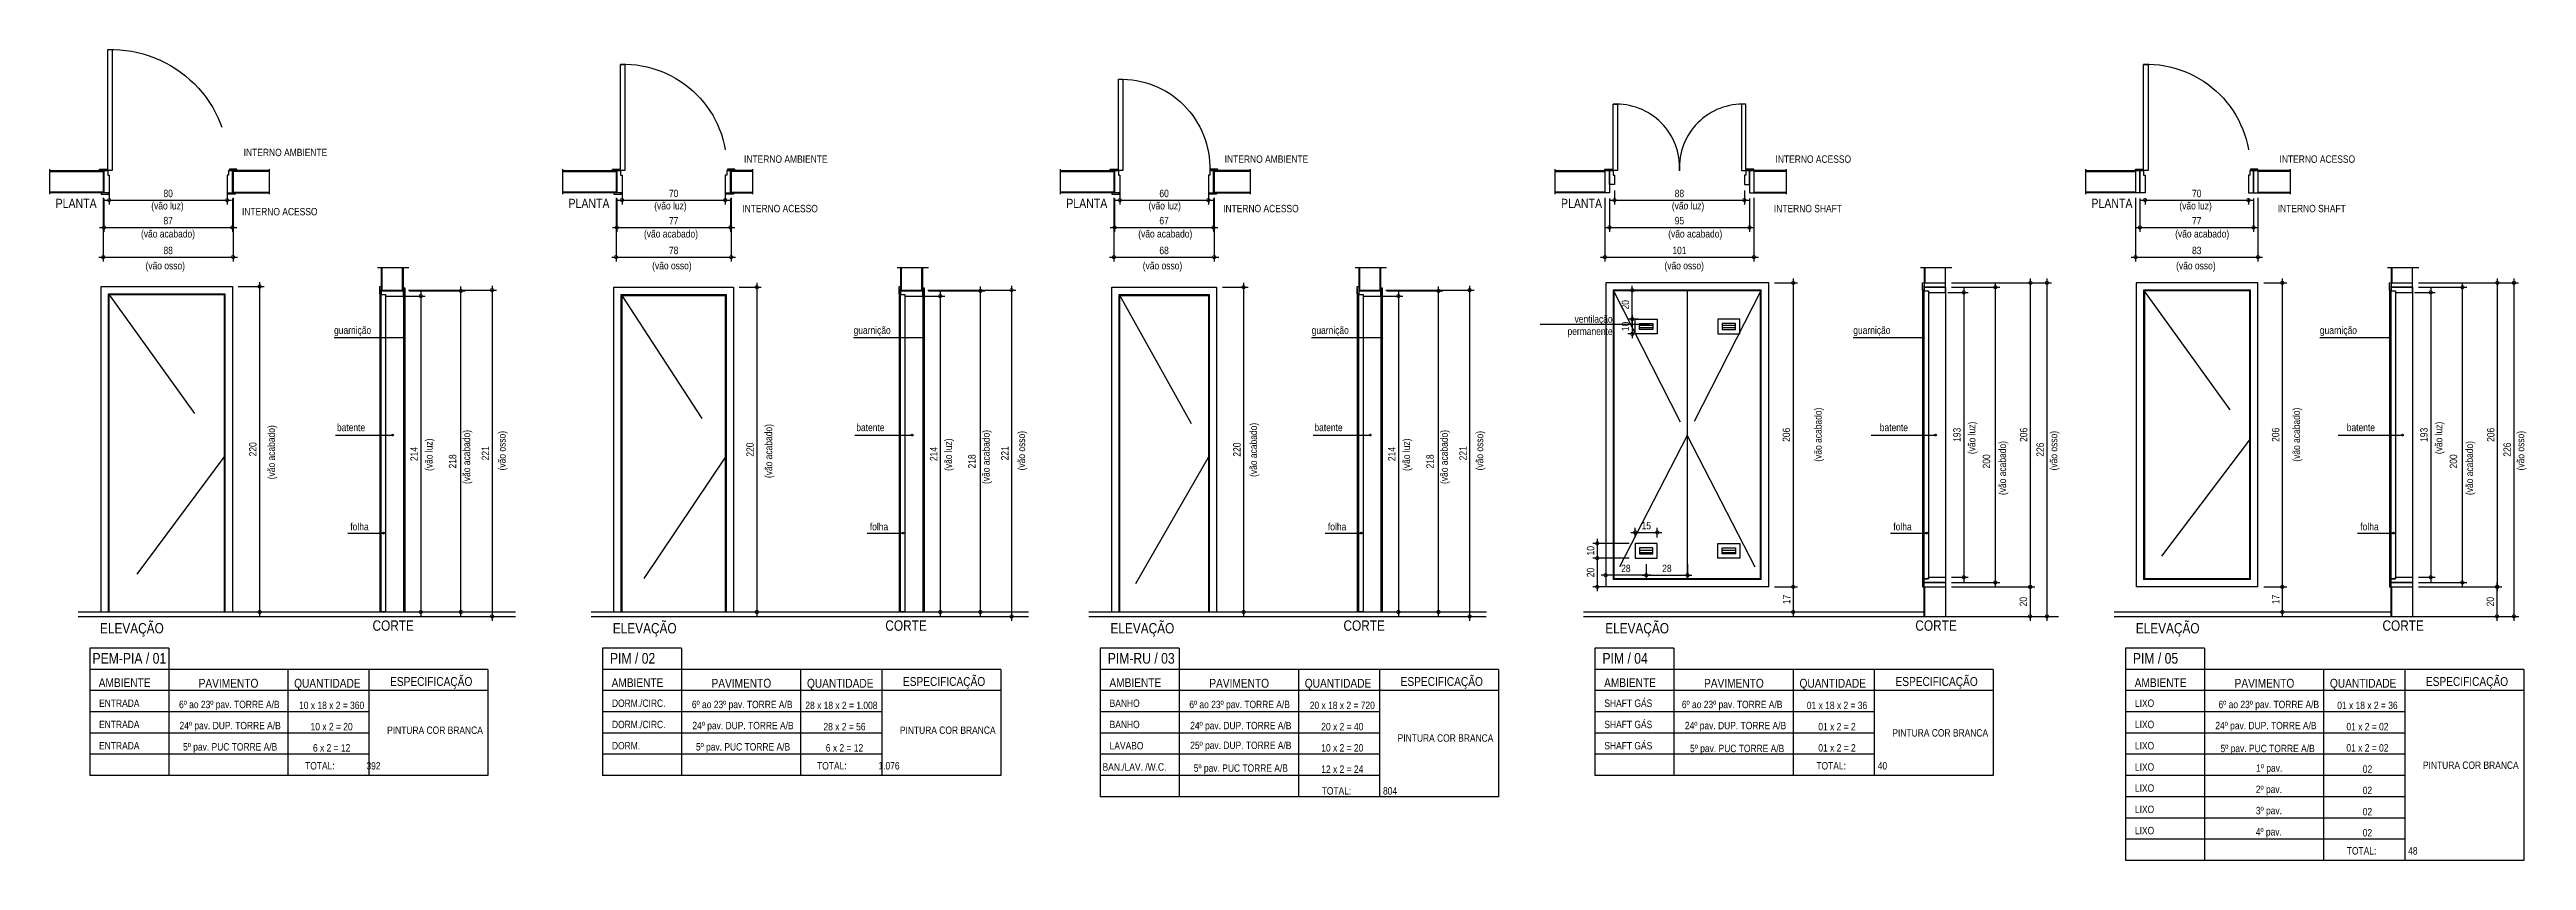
# Model space of a CAD drawing. Header units: metres. Extents: x -0.4 to 43, y -6.3 to 5.
# Drawn here: x 0 to 16.79, y -0.72 to 4.77 of the extents above; entities that cross this region are included whole.
import ezdxf

# ---------------------------------------------------------------- set-up
doc = ezdxf.new("R2010")
doc.units = ezdxf.units.M
doc.linetypes.add('DASHEDX2', pattern=[1.5, 1, -0.5])
for name, color, linetype in [('ARQ-ALV ACAB', 4, 'Continuous'), ('ARQ-ALV OSSO', 5, 'Continuous'), ('ARQ-AUX1', 1, 'Continuous'), ('ARQ-CAX', 1, 'Continuous'), ('ARQ-CAX @ 1', 1, 'Continuous'), ('ARQ-DIM', 2, 'Continuous'), ('ARQ-ENCH', 1, 'Continuous'), ('ARQ-PRJ', 7, 'DASHEDX2'), ('ARQ-SIM', 1, 'Continuous'), ('ARQ-TXT', 2, 'Continuous')]:
    doc.layers.add(name, color=color, linetype=linetype)
doc.styles.add('Adesa', font='ARIALN.TTF')
doc.styles.add('ROMANS', font='romans', dxfattribs={"height": 0.2})
doc.styles.get("Standard").update_dxf_attribs({"font": 'arial.ttf'})
doc.dimstyles.new('1-25ARQ', dxfattribs={"dimscale": 0.25, "dimtxt": 0.2, "dimasz": 0.08, "dimexe": 0.16, "dimexo": 0.1, "dimgap": 0.1, "dimtad": 1, "dimzin": 4, "dimdsep": 46, "dimtxsty": 'ROMANS', "dimblk": 'DOT', "dimcen": 0.1, "dimclrd": 1, "dimclre": 1, "dimclrt": 3, "dimadec": 0, "dimazin": 0, "dimtfac": 1, "dimtix": 1, "dimtmove": 2, "dimatfit": 3, "dimldrblk": 'DOT', "dimfxl": 1, "dimtolj": 1, "dimtzin": 4, "dimlwd": -1, "dimlwe": -1, "dimarcsym": 0})
doc.dimstyles.new('ADESA 1-0025', dxfattribs={"dimtxt": 0.05, "dimasz": 0.045, "dimexe": 0.03, "dimexo": 0.04, "dimgap": 0.02, "dimtad": 1, "dimtoh": 1, "dimdec": 0, "dimlfac": 100, "dimzin": 4, "dimtxsty": 'Adesa', "dimblk": 'DOTSMALL', "dimcen": 1, "dimdle": 0.03, "dimclrd": 1, "dimclre": 1, "dimclrt": 256, "dimazin": 1, "dimtm": 1e-09, "dimtfac": 1, "dimtdec": 0, "dimtix": 1, "dimtmove": 2, "dimatfit": 0, "dimldrblk": 'DOTSMALL', "dimfxl": 0.8, "dimtvp": 2, "dimtolj": 1, "dimtzin": 0, "dimarcsym": 0})

msp = doc.modelspace()

# ---------------------------------------------------------------- texts
at = {"layer": 'ARQ-TXT', "ltscale": 0.01, "char_height": 0.05, "attachment_point": 1}
for s, insert, width in [('{\\fArial Narrow|b0|i0|c0|p34;INTERNO AMBIENTE}', (1.319, 4.102), 0.75507), ('{\\fArial Narrow|b0|i0|c0|p34;INTERNO AMBIENTE}', (4.71, 4.057), 0.63218), ('{\\fArial Narrow|b0|i0|c0|p34;INTERNO AMBIENTE}', (7.968, 4.057, 0), 0.75507), ('{\\fArial Narrow|b0|i0|c0|p34;INTERNO ACESSO}', (11.701, 4.057, 0), 0.63218), ('{\\fArial Narrow|b0|i0|c0|p34;INTERNO ACESSO}', (15.117, 4.057), 0.63218), ('{\\fArial Narrow|b0|i0|c0|p34;INTERNO ACESSO}', (1.307, 3.701), 0.52907), ('{\\fArial Narrow|b0|i0|c0|p34;INTERNO ACESSO}', (4.698, 3.722), 0.66472), ('{\\fArial Narrow|b0|i0|c0|p34;INTERNO ACESSO}', (7.957, 3.722, 0), 0.52907), ('{\\fArial Narrow|b0|i0|c0|p34;INTERNO SHAFT}', (11.69, 3.722, 0), 0.66472), ('{\\fArial Narrow|b0|i0|c0|p34;INTERNO SHAFT}', (15.105, 3.722), 0.66472)]:
    msp.add_mtext(s, dxfattribs=dict(at, insert=insert, width=width))
at = {"layer": 'ARQ-TXT', "style": 'Adesa'}
for s, insert, char_height, width, attachment_point in [('PLANTA', (0.044, 3.763), 0.0625, 0.55117, 1), ('\\pi0.33845;(vão luz)', (0.354, 3.741), 0.05, 0.55117, 1), ('PLANTA', (3.52, 3.763), 0.0625, 0.55117, 1), ('\\pi0.33845;(vão luz)', (3.763, 3.741), 0.05, 0.55117, 1), ('PLANTA', (6.894, 3.763), 0.0625, 0.55117, 1), ('\\pi0.33845;(vão luz)', (7.113, 3.741), 0.05, 0.55117, 1), ('PLANTA', (10.247, 3.763), 0.0625, 0.55117, 1), ('\\pi0.33845;(vão luz)', (10.66, 3.741), 0.05, 0.55117, 1), ('PLANTA', (13.842, 3.763), 0.0625, 0.55117, 1), ('\\pi0.33845;(vão luz)', (14.1, 3.741), 0.05, 0.55117, 1), ('\\pi0.1919;(vão acabado)', (0.431, 3.551), 0.05, 0.55117, 1), ('\\pi0.1919;(vão acabado)', (3.84, 3.551), 0.05, 0.55117, 1), ('\\pi0.1919;(vão acabado)', (7.19, 3.551), 0.05, 0.55117, 1), ('\\pi0.6719;(vão acabado)', (10.302, 3.551), 0.05, 1.03117, 1), ('\\pi0.3919;(vão acabado)', (14.018, 3.551), 0.05, 0.75117, 1), ('\\pi0.2005;(vão osso)', (0.453, 3.335), 0.05, 0.55117, 1), ('\\pi0.2005;(vão osso)', (3.887, 3.335), 0.05, 0.55117, 1), ('\\pi0.2005;(vão osso)', (7.212, 3.335), 0.05, 0.55117, 1), ('\\pi0.2005;(vão osso)', (10.748, 3.335), 0.05, 0.55117, 1), ('\\pi0.2005;(vão osso)', (14.216, 3.335), 0.05, 0.55117, 1), ('guarnição', (2.183, 2.898), 0.05, 0.55117, 3), ('guarnição', (5.704, 2.898), 0.05, 0.55117, 3), ('guarnição', (8.809, 2.898), 0.05, 0.55117, 3), ('ventilação \\Ppermanente', (10.597, 2.974, 0), 0.05, 0.5035, 3), ('guarnição', (12.48, 2.898), 0.05, 0.55117, 3), ('guarnição', (15.642, 2.898), 0.05, 0.55117, 3), ('batente', (2.142, 2.239), 0.05, 0.55117, 3), ('batente', (5.662, 2.239), 0.05, 0.55117, 3), ('batente', (8.767, 2.239), 0.05, 0.55117, 3), ('batente', (12.599, 2.239), 0.05, 0.55117, 3), ('batente', (15.764, 2.239), 0.05, 0.55117, 3), ('folha', (2.166, 1.567), 0.05, 0.55117, 3), ('folha', (5.687, 1.567), 0.05, 0.55117, 3), ('folha', (8.792, 1.567), 0.05, 0.55117, 3), ('folha', (12.624, 1.567), 0.05, 0.55117, 3), ('folha', (15.789, 1.567), 0.05, 0.55117, 3), ('ELEVAÇÃO', (0.345, 0.889), 0.07, 0.55117, 1), ('CORTE', (2.192, 0.907), 0.07, 0.55117, 1), ('ELEVAÇÃO', (3.821, 0.889), 0.07, 0.55117, 1), ('CORTE', (5.668, 0.907), 0.07, 0.55117, 1), ('ELEVAÇÃO', (7.194, 0.889), 0.07, 0.55117, 1), ('CORTE', (8.773, 0.907), 0.07, 0.55117, 1), ('ELEVAÇÃO', (10.547, 0.889), 0.07, 0.55117, 1), ('CORTE', (12.649, 0.907), 0.07, 0.55117, 1), ('ELEVAÇÃO', (14.143, 0.889), 0.07, 0.55117, 1), ('CORTE', (15.815, 0.907), 0.07, 0.55117, 1)]:
    msp.add_mtext(s, dxfattribs=dict(at, insert=insert, char_height=char_height, width=width, attachment_point=attachment_point))
at = {"layer": 'ARQ-TXT', "ltscale": 0.01, "char_height": 0.05, "attachment_point": 7, "rotation": 90, "style": 'Adesa'}
for s, insert, width in [('(vão acabado)', (1.546, 1.863), 0.40363), ('(vão acabado)', (2.869, 1.831), 0.40363), ('(vão osso)', (3.109, 1.923), 0.26445), ('(vão acabado)', (4.916, 1.871), 0.40363), ('(vão acabado)', (6.39, 1.831), 0.40363), ('(vão osso)', (6.63, 1.923), 0.26445), ('(vão acabado)', (8.202, 1.879), 0.40363), ('(vão acabado)', (9.495, 1.831), 0.40363), ('(vão osso)', (9.735, 1.923), 0.26445), ('(vão acabado)', (12.029, 1.982), 0.40363), ('(vão osso)', (13.626, 1.923), 0.26445), ('(vão acabado)', (15.271, 1.982, 0), 0.40363), ('(vão osso)', (16.791, 1.923), 0.26445), ('(vão acabado)', (13.279, 1.756), 0.40363), ('(vão acabado)', (16.444, 1.756), 0.40363)]:
    msp.add_mtext(s, dxfattribs=dict(at, insert=insert, width=width))
at = {"layer": 'ARQ-TXT', "char_height": 0.05, "width": 0.39098, "attachment_point": 7, "rotation": 90, "style": 'Adesa'}
for insert in [(13.071, 1.873), (16.236, 1.873), (2.614, 1.759), (6.134, 1.759), (9.239, 1.759)]:
    msp.add_mtext('\\pi0.1604;(vão luz)', dxfattribs=dict(at, insert=insert))
at = {"layer": 'ARQ-TXT', "ltscale": 0.01, "style": 'Adesa'}
for s, insert, char_height, width, attachment_point in [('PEM-PIA / 01', (0.294, 0.686), 0.072, 0.6983, 1), ('PIM / 02', (3.801, 0.686), 0.072, 0.6983, 1), ('PIM-RU / 03', (7.175, 0.686), 0.072, 0.6983, 1), ('PIM / 04', (10.528, 0.686), 0.072, 0.6983, 1), ('PIM / 05', (14.123, 0.686), 0.072, 0.6983, 1), ('AMBIENTE', (0.512, 0.515), 0.06, 0.60531, 2), ('PAVIMENTO', (1.216, 0.511), 0.06, 0.60531, 2), ('QUANTIDADE', (1.886, 0.511), 0.06, 0.60531, 2), ('ESPECIFICAÇÃO', (2.59, 0.523), 0.06, 0.60531, 2), ('AMBIENTE', (3.988, 0.515), 0.06, 0.60531, 2), ('PAVIMENTO', (4.692, 0.511), 0.06, 0.60531, 2), ('QUANTIDADE', (5.362, 0.511), 0.06, 0.60531, 2), ('ESPECIFICAÇÃO', (6.066, 0.523), 0.06, 0.60531, 2), ('AMBIENTE', (7.362, 0.515), 0.06, 0.60531, 2), ('PAVIMENTO', (8.066, 0.511), 0.06, 0.60531, 2), ('QUANTIDADE', (8.736, 0.511), 0.06, 0.60531, 2), ('ESPECIFICAÇÃO', (9.439, 0.523), 0.06, 0.60531, 2), ('AMBIENTE', (10.715, 0.515), 0.06, 0.60531, 2), ('PAVIMENTO', (11.419, 0.511), 0.06, 0.60531, 2), ('QUANTIDADE', (12.089, 0.511), 0.06, 0.60531, 2), ('ESPECIFICAÇÃO', (12.793, 0.523), 0.06, 0.60531, 2), ('AMBIENTE', (14.311, 0.515), 0.06, 0.60531, 2), ('PAVIMENTO', (15.015, 0.511), 0.06, 0.60531, 2), ('QUANTIDADE', (15.684, 0.511), 0.06, 0.60531, 2), ('ESPECIFICAÇÃO', (16.388, 0.523), 0.06, 0.60531, 2), ('ENTRADA', (0.339, 0.371), 0.05, 0.53881, 1), ('\\pi0.02556;6º ao 23º pav. TORRE A/B', (0.855, 0.33), 0.05, 0.72778, 4), ('10 x 18 x 2 = 360', (1.915, 0.331), 0.05, 0.45208, 5), ('DORM./CIRC.', (3.815, 0.371), 0.05, 0.53881, 1), ('\\pi0.02556;6º ao 23º pav. TORRE A/B', (4.331, 0.33), 0.05, 0.72778, 4), ('28 x 18 x 2 = 1.008', (5.37, 0.331), 0.05, 0.6314, 5), ('BANHO', (7.188, 0.371), 0.05, 0.53881, 1), ('\\pi0.02492;6º ao 23º pav. TORRE A/B', (7.703, 0.33), 0.05, 0.7265, 4), ('20 x 18 x 2 = 720', (8.765, 0.331), 0.05, 0.58987, 5), ('SHAFT GÁS', (10.541, 0.371), 0.05, 0.53881, 1), ('\\pi0.04336;6º ao 23º pav. TORRE A/B', (11.023, 0.33), 0.05, 0.76339, 4), ('01 x 18 x 2 = 36', (12.118, 0.331), 0.05, 0.51461, 5), ('LIXO', (14.137, 0.371), 0.05, 0.53881, 1), ('\\pi0.01758;6º ao 23º pav. TORRE A/B', (14.686, 0.33), 0.05, 0.71183, 4), ('01 x 18 x 2 = 36', (15.713, 0.331), 0.05, 0.51461, 5), ('ENTRADA', (0.339, 0.227), 0.05, 0.53881, 1), ('\\pi0.04099;24º pav. DUP. TORRE A/B', (0.843, 0.187), 0.05, 0.76352, 4), ('10 x 2 = 20', (1.915, 0.187), 0.05, 0.39922, 5), ('PINTURA COR BRANCA', (2.291, 0.188), 0.05, 0.66493, 1), ('DORM./CIRC.', (3.815, 0.227), 0.05, 0.53881, 1), ('\\pi0.04099;24º pav. DUP. TORRE A/B', (4.319, 0.187), 0.05, 0.76352, 4), ('28 x 2 = 56', (5.391, 0.187), 0.05, 0.39922, 5), ('PINTURA COR BRANCA', (5.766, 0.188), 0.05, 0.66493, 1), ('BANHO', (7.188, 0.227), 0.05, 0.53881, 1), ('\\pi0.04099;24º pav. DUP. TORRE A/B', (7.693, 0.187), 0.05, 0.76352, 4), ('20 x 2 = 40', (8.765, 0.187), 0.05, 0.39922, 5), ('SHAFT GÁS', (10.541, 0.227), 0.05, 0.53881, 1), ('\\pi0.04099;24º pav. DUP. TORRE A/B', (11.046, 0.187), 0.05, 0.76352, 4), ('01 x 2 = 2', (12.118, 0.187), 0.05, 0.39922, 5), ('PINTURA COR BRANCA', (12.493, 0.17), 0.05, 0.66493, 1), ('LIXO', (14.137, 0.227), 0.05, 0.53881, 1), ('\\pi0.04099;24º pav. DUP. TORRE A/B', (14.641, 0.187), 0.05, 0.76352, 4), ('01 x 2 = 02', (15.713, 0.187), 0.05, 0.39922, 5), ('ENTRADA', (0.339, 0.083), 0.05, 0.53881, 1), ('\\pi0.06522;5º pav. PUC TORRE A/B', (0.843, 0.043), 0.05, 0.76352, 4), ('6 x 2 = 12', (1.915, 0.043), 0.05, 0.39922, 5), ('DORM.', (3.815, 0.083), 0.05, 0.53881, 1), ('\\pi0.06522;5º pav. PUC TORRE A/B', (4.319, 0.043), 0.05, 0.76352, 4), ('6 x 2 = 12', (5.391, 0.043), 0.05, 0.39922, 5), ('LAVABO', (7.188, 0.083), 0.05, 0.53881, 1), ('\\pi0.04099;25º pav. DUP. TORRE A/B', (7.693, 0.053), 0.05, 0.76352, 4), ('10 x 2 = 20', (8.765, 0.043), 0.05, 0.39922, 5), ('PINTURA COR BRANCA', (9.14, 0.135), 0.05, 0.66493, 1), ('SHAFT GÁS', (10.541, 0.083), 0.05, 0.53881, 1), ('\\pi0.06522;5º pav. PUC TORRE A/B', (11.057, 0.032), 0.05, 0.76352, 4), ('01 x 2 = 2', (12.118, 0.043), 0.05, 0.39922, 5), ('LIXO', (14.137, 0.083), 0.05, 0.53881, 1), ('\\pi0.06522;5º pav. PUC TORRE A/B', (14.652, 0.032), 0.05, 0.76352, 4), ('01 x 2 = 02', (15.713, 0.043), 0.05, 0.39922, 5), ('TOTAL:^I 392', (1.735, -0.053), 0.05, 0.53421, 1), ('TOTAL:^I 1.076', (5.205, -0.053), 0.05, 0.5727, 1), ('BAN./LAV. /W.C.', (7.14, -0.061), 0.05, 0.53881, 1), ('\\pi0.06522;5º pav. PUC TORRE A/B', (7.693, -0.101), 0.05, 0.76352, 4), ('12 x 2 = 24', (8.765, -0.101), 0.05, 0.39922, 5), ('TOTAL:^I 40', (11.978, -0.053), 0.05, 0.53421, 1), ('LIXO', (14.137, -0.061), 0.05, 0.53881, 1), ('\\pi0.27297;1º pav.', (14.686, -0.101), 0.05, 0.71183, 4), ('02', (15.713, -0.101), 0.05, 0.39922, 5), ('PINTURA COR BRANCA', (16.089, -0.049), 0.05, 0.66493, 1), ('TOTAL:^I 804', (8.625, -0.223), 0.05, 0.53421, 1), ('LIXO', (14.137, -0.204), 0.05, 0.53881, 1), ('\\pi0.2707;2º pav.', (14.686, -0.245), 0.05, 0.71183, 4), ('02', (15.713, -0.245), 0.05, 0.39922, 5), ('LIXO', (14.137, -0.348), 0.05, 0.53881, 1), ('LIXO', (14.137, -0.492), 0.05, 0.53881, 1), ('\\pi0.27022;4º pav.', (14.686, -0.533), 0.05, 0.71183, 4), ('\\pi0.27104;3º pav.', (14.686, -0.389), 0.05, 0.71183, 4), ('02', (15.713, -0.389), 0.05, 0.39922, 5), ('TOTAL:^I 48', (15.573, -0.629), 0.05, 0.53421, 1), ('02', (15.713, -0.532), 0.05, 0.39922, 5)]:
    msp.add_mtext(s, dxfattribs=dict(at, insert=insert, char_height=char_height, width=width, attachment_point=attachment_point))

# ---------------------------------------------------------------- blocks, each defined once
blk = doc.blocks.new('*U11')
for points in [[(0, 0), (0, 2.205), (-0.89, 2.205), (-0.89, 0)], [(-0.05, 0), (-0.05, 2.155), (-0.84, 2.155), (-0.84, 0)], [(-0.055, 0), (-0.055, 2.15), (-0.835, 2.15), (-0.835, 0)]]:
    blk.add_lwpolyline(points)
at = {"layer": 'ARQ-PRJ'}
blk.add_lwpolyline([(-0.05, 2.155), (-0.84, 1.058), (-0.05, 0)], dxfattribs=at)
blk = doc.blocks.new('_DotSmall')
at = {"color": 0, "linetype": 'ByBlock', "const_width": 0.5}
blk.add_lwpolyline([(-0.0625, 0, 1), (0.0625, 0, 1)], format="xyb", close=True, dxfattribs=at)
blk = doc.blocks.new('*D24')
at = {"layer": 'ARQ-DIM', "color": 1, "lineweight": -2, "transparency": 16777216}
for p, q in [((2.441, 3.139), (2.821, 3.139)), ((2.791, 0.934), (2.791, 3.169)), ((2.589, 0.964), (2.821, 0.964))]:
    blk.add_line(p, q, dxfattribs=at)
at = {"layer": 'ARQ-DIM', "color": 1, "lineweight": -2, "transparency": 16777216, "xscale": 0.045, "yscale": 0.045, "zscale": 0.045}
for p, rotation in [((2.791, 3.139), 90), ((2.791, 0.964), 270)]:
    blk.add_blockref('_DotSmall', p, dxfattribs=dict(at, rotation=rotation))
at = {"layer": 'ARQ-DIM', "transparency": 16777216, "insert": (2.735, 1.984), "char_height": 0.05, "attachment_point": 5, "rotation": 90, "style": 'Adesa'}
blk.add_mtext('\\A1;218', dxfattribs=at)
blk = doc.blocks.new('*D25')
at = {"layer": 'ARQ-DIM', "color": 1, "lineweight": -2, "transparency": 16777216}
for p, q in [((2.411, 3.104), (2.549, 3.104)), ((2.519, 3.134), (2.519, 0.934)), ((2.451, 0.964), (2.549, 0.964))]:
    blk.add_line(p, q, dxfattribs=at)
at = {"layer": 'ARQ-DIM', "color": 1, "lineweight": -2, "transparency": 16777216, "xscale": 0.045, "yscale": 0.045, "zscale": 0.045}
for p, rotation in [((2.519, 3.104), 90), ((2.519, 0.964), 270)]:
    blk.add_blockref('_DotSmall', p, dxfattribs=dict(at, rotation=rotation))
at = {"layer": 'ARQ-DIM', "transparency": 16777216, "insert": (2.474, 2.034), "char_height": 0.05, "attachment_point": 5, "rotation": 90, "style": 'Adesa'}
blk.add_mtext('\\A1;214', dxfattribs=at)
blk = doc.blocks.new('*D35')
at = {"layer": 'ARQ-DIM', "color": 1, "lineweight": -2, "transparency": 16777216}
for p, q in [((0.367, 3.769), (0.367, 3.338)), ((1.247, 3.769), (1.247, 3.338)), ((0.337, 3.368), (1.277, 3.368))]:
    blk.add_line(p, q, dxfattribs=at)
at = {"layer": 'ARQ-DIM', "color": 1, "lineweight": -2, "transparency": 16777216, "xscale": 0.045, "yscale": 0.045, "zscale": 0.045, "rotation": 180}
blk.add_blockref('_DotSmall', (0.367, 3.368), dxfattribs=at)
at = {"layer": 'ARQ-DIM', "color": 1, "lineweight": -2, "transparency": 16777216, "xscale": 0.045, "yscale": 0.045, "zscale": 0.045}
blk.add_blockref('_DotSmall', (1.247, 3.368), dxfattribs=at)
at = {"layer": 'ARQ-DIM', "transparency": 16777216, "insert": (0.807, 3.413), "char_height": 0.05, "attachment_point": 5, "style": 'Adesa'}
blk.add_mtext('\\A1;88', dxfattribs=at)
blk = doc.blocks.new('*D26')
at = {"layer": 'ARQ-DIM', "color": 1, "lineweight": -2, "transparency": 16777216}
for p, q in [((0.372, 3.764), (0.372, 3.539)), ((1.242, 3.764), (1.242, 3.539)), ((0.342, 3.569), (1.272, 3.569))]:
    blk.add_line(p, q, dxfattribs=at)
at = {"layer": 'ARQ-DIM', "color": 1, "lineweight": -2, "transparency": 16777216, "xscale": 0.045, "yscale": 0.045, "zscale": 0.045, "rotation": 180}
blk.add_blockref('_DotSmall', (0.372, 3.569), dxfattribs=at)
at = {"layer": 'ARQ-DIM', "color": 1, "lineweight": -2, "transparency": 16777216, "xscale": 0.045, "yscale": 0.045, "zscale": 0.045}
blk.add_blockref('_DotSmall', (1.242, 3.569), dxfattribs=at)
at = {"layer": 'ARQ-DIM', "transparency": 16777216, "insert": (0.807, 3.615), "char_height": 0.05, "attachment_point": 5, "style": 'Adesa'}
blk.add_mtext('\\A1;87', dxfattribs=at)
blk = doc.blocks.new('*D27')
at = {"layer": 'ARQ-DIM', "color": 1, "lineweight": -2, "transparency": 16777216}
for p, q in [((0.377, 3.754), (1.237, 3.754)), ((0.407, 3.824), (0.407, 3.724)), ((1.207, 3.824), (1.207, 3.724))]:
    blk.add_line(p, q, dxfattribs=at)
at = {"layer": 'ARQ-DIM', "color": 1, "lineweight": -2, "transparency": 16777216, "xscale": 0.045, "yscale": 0.045, "zscale": 0.045, "rotation": 180}
blk.add_blockref('_DotSmall', (0.407, 3.754), dxfattribs=at)
at = {"layer": 'ARQ-DIM', "color": 1, "lineweight": -2, "transparency": 16777216, "xscale": 0.045, "yscale": 0.045, "zscale": 0.045}
blk.add_blockref('_DotSmall', (1.207, 3.754), dxfattribs=at)
at = {"layer": 'ARQ-DIM', "transparency": 16777216, "insert": (0.807, 3.799), "char_height": 0.05, "attachment_point": 5, "style": 'Adesa'}
blk.add_mtext('\\A1;80', dxfattribs=at)
blk = doc.blocks.new('*U12')
for p, q in [((-0.015, -0.005), (-0.015, -2.195)), ((0.145, -0.004), (0.145, -2.195)), ((0.155, -0.005), (0.155, -2.195))]:
    blk.add_line(p, q)
for points in [[(-0.015, 0.01), (-0.005, 0.01), (-0.005, -0.04), (-0.015, -0.04)], [(-0.005, -0.045), (0.025, -0.045), (0.025, -2.195), (-0.005, -2.195)], [(0.145, 0), (0.155, 0), (0.155, -0.05), (0.145, -0.05)]]:
    blk.add_lwpolyline(points, close=True)
blk.add_lwpolyline([(-0.005, -0.02), (-0.005, -0.045), (0.025, -0.045), (0.025, -0.055), (0.145, -0.055), (0.145, -0.02), (-0.005, -0.02)])
blk = doc.blocks.new('*D28')
at = {"layer": 'ARQ-DIM', "color": 1, "lineweight": -2, "transparency": 16777216}
for p, q in [((1.427, 3.199), (1.427, 0.934)), ((1.282, 3.169), (1.457, 3.169)), ((1.339, 0.964), (1.457, 0.964))]:
    blk.add_line(p, q, dxfattribs=at)
at = {"layer": 'ARQ-DIM', "color": 1, "lineweight": -2, "transparency": 16777216, "xscale": 0.045, "yscale": 0.045, "zscale": 0.045}
for p, rotation in [((1.427, 3.169), 90), ((1.427, 0.964), 270)]:
    blk.add_blockref('_DotSmall', p, dxfattribs=dict(at, rotation=rotation))
at = {"layer": 'ARQ-DIM', "transparency": 16777216, "insert": (1.381, 2.066), "char_height": 0.05, "attachment_point": 5, "rotation": 90, "style": 'Adesa'}
blk.add_mtext('\\A1;220', dxfattribs=at)
blk = doc.blocks.new('*D29')
at = {"layer": 'ARQ-DIM', "color": 1, "lineweight": -2, "transparency": 16777216}
for p, q in [((2.436, 3.144), (3.032, 3.144)), ((3.002, 3.174), (3.002, 0.904)), ((2.366, 0.934), (3.032, 0.934))]:
    blk.add_line(p, q, dxfattribs=at)
at = {"layer": 'ARQ-DIM', "color": 1, "lineweight": -2, "transparency": 16777216, "xscale": 0.045, "yscale": 0.045, "zscale": 0.045}
for p, rotation in [((3.002, 3.144), 90), ((3.002, 0.934), 270)]:
    blk.add_blockref('_DotSmall', p, dxfattribs=dict(at, rotation=rotation))
at = {"layer": 'ARQ-DIM', "transparency": 16777216, "insert": (2.957, 2.039), "char_height": 0.05, "attachment_point": 5, "rotation": 90, "style": 'Adesa'}
blk.add_mtext('\\A1;221', dxfattribs=at)
blk = doc.blocks.new('*U10')
for points in [[(-0.045, 0.01), (0.005, 0.01), (0.005, 0), (-0.045, 0)], [(0.865, 0.01), (0.815, 0.01), (0.815, 0), (0.865, 0)], [(-0.055, -0.16), (-0.005, -0.16), (-0.005, -0.15), (-0.055, -0.15)], [(0, -0.15), (0, -0.97), (0.03, -0.97), (0.03, -0.15)], [(0.875, -0.16), (0.825, -0.16), (0.825, -0.15), (0.875, -0.15)]]:
    blk.add_lwpolyline(points, close=True)
for points in [[(-0.04, -0.15), (0, -0.15), (0, -0.12), (0.01, -0.12), (0.01, 0), (-0.025, 0), (-0.025, -0.15)], [(0.86, -0.15), (0.82, -0.15), (0.82, -0.12), (0.81, -0.12), (0.81, 0), (0.845, 0), (0.845, -0.15)]]:
    blk.add_lwpolyline(points)
at = {"layer": 'ARQ-PRJ'}
blk.add_arc((0.024, -0.174), 0.797, 268.2986, 1.7014, dxfattribs=at)
blk = doc.blocks.new('*U41')
for points in [[(0, 0), (0, 2.2), (-0.71, 2.2), (-0.71, 0)], [(-0.05, 0), (-0.05, 2.15), (-0.66, 2.15), (-0.66, 0)], [(-0.055, 0), (-0.055, 2.145), (-0.655, 2.145), (-0.655, 0)]]:
    blk.add_lwpolyline(points)
at = {"layer": 'ARQ-PRJ'}
blk.add_lwpolyline([(-0.05, 2.15), (-0.66, 1.058), (-0.05, 0)], dxfattribs=at)
blk = doc.blocks.new('*D30')
at = {"layer": 'ARQ-DIM', "color": 1, "lineweight": -2, "transparency": 16777216}
for p, q in [((7.217, 3.769), (7.217, 3.338)), ((7.897, 3.769), (7.897, 3.338)), ((7.187, 3.368), (7.927, 3.368))]:
    blk.add_line(p, q, dxfattribs=at)
at = {"layer": 'ARQ-DIM', "color": 1, "lineweight": -2, "transparency": 16777216, "xscale": 0.045, "yscale": 0.045, "zscale": 0.045, "rotation": 180}
blk.add_blockref('_DotSmall', (7.217, 3.368), dxfattribs=at)
at = {"layer": 'ARQ-DIM', "color": 1, "lineweight": -2, "transparency": 16777216, "xscale": 0.045, "yscale": 0.045, "zscale": 0.045}
blk.add_blockref('_DotSmall', (7.897, 3.368), dxfattribs=at)
at = {"layer": 'ARQ-DIM', "transparency": 16777216, "insert": (7.557, 3.413), "char_height": 0.05, "attachment_point": 5, "style": 'Adesa'}
blk.add_mtext('\\A1;68', dxfattribs=at)
blk = doc.blocks.new('*D13')
at = {"layer": 'ARQ-DIM', "color": 1, "lineweight": -2, "transparency": 16777216}
for p, q in [((7.222, 3.764), (7.222, 3.539)), ((7.892, 3.764), (7.892, 3.539)), ((7.192, 3.569), (7.922, 3.569))]:
    blk.add_line(p, q, dxfattribs=at)
at = {"layer": 'ARQ-DIM', "color": 1, "lineweight": -2, "transparency": 16777216, "xscale": 0.045, "yscale": 0.045, "zscale": 0.045, "rotation": 180}
blk.add_blockref('_DotSmall', (7.222, 3.569), dxfattribs=at)
at = {"layer": 'ARQ-DIM', "color": 1, "lineweight": -2, "transparency": 16777216, "xscale": 0.045, "yscale": 0.045, "zscale": 0.045}
blk.add_blockref('_DotSmall', (7.892, 3.569), dxfattribs=at)
at = {"layer": 'ARQ-DIM', "transparency": 16777216, "insert": (7.557, 3.615), "char_height": 0.05, "attachment_point": 5, "style": 'Adesa'}
blk.add_mtext('\\A1;67', dxfattribs=at)
blk = doc.blocks.new('*D14')
at = {"layer": 'ARQ-DIM', "color": 1, "lineweight": -2, "transparency": 16777216}
for p, q in [((7.227, 3.754), (7.887, 3.754)), ((7.257, 3.824), (7.257, 3.724)), ((7.857, 3.824), (7.857, 3.724))]:
    blk.add_line(p, q, dxfattribs=at)
at = {"layer": 'ARQ-DIM', "color": 1, "lineweight": -2, "transparency": 16777216, "xscale": 0.045, "yscale": 0.045, "zscale": 0.045, "rotation": 180}
blk.add_blockref('_DotSmall', (7.257, 3.754), dxfattribs=at)
at = {"layer": 'ARQ-DIM', "color": 1, "lineweight": -2, "transparency": 16777216, "xscale": 0.045, "yscale": 0.045, "zscale": 0.045}
blk.add_blockref('_DotSmall', (7.857, 3.754), dxfattribs=at)
at = {"layer": 'ARQ-DIM', "transparency": 16777216, "insert": (7.557, 3.799), "char_height": 0.05, "attachment_point": 5, "style": 'Adesa'}
blk.add_mtext('\\A1;60', dxfattribs=at)
blk = doc.blocks.new('*D15')
at = {"layer": 'ARQ-DIM', "color": 1, "lineweight": -2, "transparency": 16777216}
for p, q in [((8.096, 3.194), (8.096, 0.934)), ((7.952, 3.164), (8.126, 3.164)), ((8.008, 0.964), (8.126, 0.964))]:
    blk.add_line(p, q, dxfattribs=at)
at = {"layer": 'ARQ-DIM', "color": 1, "lineweight": -2, "transparency": 16777216, "xscale": 0.045, "yscale": 0.045, "zscale": 0.045}
for p, rotation in [((8.096, 3.164), 90), ((8.096, 0.964), 270)]:
    blk.add_blockref('_DotSmall', p, dxfattribs=dict(at, rotation=rotation))
at = {"layer": 'ARQ-DIM', "transparency": 16777216, "insert": (8.051, 2.064), "char_height": 0.05, "attachment_point": 5, "rotation": 90, "style": 'Adesa'}
blk.add_mtext('\\A1;220', dxfattribs=at)
blk = doc.blocks.new('*U40')
for points in [[(-0.045, 0.01), (0.005, 0.01), (0.005, 0), (-0.045, 0)], [(0.665, 0.01), (0.615, 0.01), (0.615, 0), (0.665, 0)], [(-0.055, -0.16), (-0.005, -0.16), (-0.005, -0.15), (-0.055, -0.15)], [(0, -0.15), (0, -0.77), (0.03, -0.77), (0.03, -0.15)], [(0.675, -0.16), (0.625, -0.16), (0.625, -0.15), (0.675, -0.15)]]:
    blk.add_lwpolyline(points, close=True)
for points in [[(-0.04, -0.15), (0, -0.15), (0, -0.12), (0.01, -0.12), (0.01, 0), (-0.025, 0), (-0.025, -0.15)], [(0.66, -0.15), (0.62, -0.15), (0.62, -0.12), (0.61, -0.12), (0.61, 0), (0.645, 0), (0.645, -0.15)]]:
    blk.add_lwpolyline(points)
at = {"layer": 'ARQ-PRJ'}
blk.add_arc((0.018, -0.168), 0.602, 268.2986, 1.7014, dxfattribs=at)
blk = doc.blocks.new('*U39')
for points in [[(0, 0), (0, 2.2), (-0.81, 2.2), (-0.81, 0)], [(-0.05, 0), (-0.05, 2.15), (-0.76, 2.15), (-0.76, 0)], [(-0.055, 0), (-0.055, 2.145), (-0.755, 2.145), (-0.755, 0)]]:
    blk.add_lwpolyline(points)
at = {"layer": 'ARQ-PRJ'}
blk.add_lwpolyline([(-0.05, 2.15), (-0.76, 1.058), (-0.05, 0)], dxfattribs=at)
blk = doc.blocks.new('*D31')
at = {"layer": 'ARQ-DIM', "color": 1, "lineweight": -2, "transparency": 16777216}
for p, q in [((3.843, 3.769), (3.843, 3.338)), ((4.623, 3.769), (4.623, 3.338)), ((3.813, 3.368), (4.653, 3.368))]:
    blk.add_line(p, q, dxfattribs=at)
at = {"layer": 'ARQ-DIM', "color": 1, "lineweight": -2, "transparency": 16777216, "xscale": 0.045, "yscale": 0.045, "zscale": 0.045, "rotation": 180}
blk.add_blockref('_DotSmall', (3.843, 3.368), dxfattribs=at)
at = {"layer": 'ARQ-DIM', "color": 1, "lineweight": -2, "transparency": 16777216, "xscale": 0.045, "yscale": 0.045, "zscale": 0.045}
blk.add_blockref('_DotSmall', (4.623, 3.368), dxfattribs=at)
at = {"layer": 'ARQ-DIM', "transparency": 16777216, "insert": (4.233, 3.413), "char_height": 0.05, "attachment_point": 5, "style": 'Adesa'}
blk.add_mtext('\\A1;78', dxfattribs=at)
blk = doc.blocks.new('*D16')
at = {"layer": 'ARQ-DIM', "color": 1, "lineweight": -2, "transparency": 16777216}
for p, q in [((3.848, 3.764), (3.848, 3.539)), ((4.618, 3.764), (4.618, 3.539)), ((3.818, 3.569), (4.648, 3.569))]:
    blk.add_line(p, q, dxfattribs=at)
at = {"layer": 'ARQ-DIM', "color": 1, "lineweight": -2, "transparency": 16777216, "xscale": 0.045, "yscale": 0.045, "zscale": 0.045, "rotation": 180}
blk.add_blockref('_DotSmall', (3.848, 3.569), dxfattribs=at)
at = {"layer": 'ARQ-DIM', "color": 1, "lineweight": -2, "transparency": 16777216, "xscale": 0.045, "yscale": 0.045, "zscale": 0.045}
blk.add_blockref('_DotSmall', (4.618, 3.569), dxfattribs=at)
at = {"layer": 'ARQ-DIM', "transparency": 16777216, "insert": (4.233, 3.614), "char_height": 0.05, "attachment_point": 5, "style": 'Adesa'}
blk.add_mtext('\\A1;77', dxfattribs=at)
blk = doc.blocks.new('*D17')
at = {"layer": 'ARQ-DIM', "color": 1, "lineweight": -2, "transparency": 16777216}
for p, q in [((3.853, 3.754), (4.613, 3.754)), ((3.883, 3.824), (3.883, 3.724)), ((4.583, 3.824), (4.583, 3.724))]:
    blk.add_line(p, q, dxfattribs=at)
at = {"layer": 'ARQ-DIM', "color": 1, "lineweight": -2, "transparency": 16777216, "xscale": 0.045, "yscale": 0.045, "zscale": 0.045, "rotation": 180}
blk.add_blockref('_DotSmall', (3.883, 3.754), dxfattribs=at)
at = {"layer": 'ARQ-DIM', "color": 1, "lineweight": -2, "transparency": 16777216, "xscale": 0.045, "yscale": 0.045, "zscale": 0.045}
blk.add_blockref('_DotSmall', (4.583, 3.754), dxfattribs=at)
at = {"layer": 'ARQ-DIM', "transparency": 16777216, "insert": (4.233, 3.799), "char_height": 0.05, "attachment_point": 5, "style": 'Adesa'}
blk.add_mtext('\\A1;70', dxfattribs=at)
blk = doc.blocks.new('*D18')
at = {"layer": 'ARQ-DIM', "color": 1, "lineweight": -2, "transparency": 16777216}
for p, q in [((4.797, 3.194), (4.797, 0.934)), ((4.678, 3.164), (4.827, 3.164)), ((4.709, 0.964), (4.827, 0.964))]:
    blk.add_line(p, q, dxfattribs=at)
at = {"layer": 'ARQ-DIM', "color": 1, "lineweight": -2, "transparency": 16777216, "xscale": 0.045, "yscale": 0.045, "zscale": 0.045}
for p, rotation in [((4.797, 3.164), 90), ((4.797, 0.964), 270)]:
    blk.add_blockref('_DotSmall', p, dxfattribs=dict(at, rotation=rotation))
at = {"layer": 'ARQ-DIM', "transparency": 16777216, "insert": (4.751, 2.064), "char_height": 0.05, "attachment_point": 5, "rotation": 90, "style": 'Adesa'}
blk.add_mtext('\\A1;220', dxfattribs=at)
blk = doc.blocks.new('*U9')
for points in [[(-0.045, 0.01), (0.005, 0.01), (0.005, 0), (-0.045, 0)], [(0.765, 0.01), (0.715, 0.01), (0.715, 0), (0.765, 0)], [(-0.055, -0.16), (-0.005, -0.16), (-0.005, -0.15), (-0.055, -0.15)], [(0, -0.15), (0, -0.87), (0.03, -0.87), (0.03, -0.15)], [(0.775, -0.16), (0.725, -0.16), (0.725, -0.15), (0.775, -0.15)]]:
    blk.add_lwpolyline(points, close=True)
for points in [[(-0.04, -0.15), (0, -0.15), (0, -0.12), (0.01, -0.12), (0.01, 0), (-0.025, 0), (-0.025, -0.15)], [(0.76, -0.15), (0.72, -0.15), (0.72, -0.12), (0.71, -0.12), (0.71, 0), (0.745, 0), (0.745, -0.15)]]:
    blk.add_lwpolyline(points)
at = {"layer": 'ARQ-PRJ'}
blk.add_arc((0.021, -0.171), 0.7, 268.2986, 1.7014, dxfattribs=at)
blk = doc.blocks.new('*D36')
at = {"layer": 'ARQ-DIM', "color": 1, "lineweight": -2, "transparency": 16777216}
for p, q in [((5.961, 3.139), (6.342, 3.139)), ((6.312, 0.934), (6.312, 3.169)), ((6.11, 0.964), (6.342, 0.964))]:
    blk.add_line(p, q, dxfattribs=at)
at = {"layer": 'ARQ-DIM', "color": 1, "lineweight": -2, "transparency": 16777216, "xscale": 0.045, "yscale": 0.045, "zscale": 0.045}
for p, rotation in [((6.312, 3.139), 90), ((6.312, 0.964), 270)]:
    blk.add_blockref('_DotSmall', p, dxfattribs=dict(at, rotation=rotation))
at = {"layer": 'ARQ-DIM', "transparency": 16777216, "insert": (6.255, 1.984), "char_height": 0.05, "attachment_point": 5, "rotation": 90, "style": 'Adesa'}
blk.add_mtext('\\A1;218', dxfattribs=at)
blk = doc.blocks.new('*D37')
at = {"layer": 'ARQ-DIM', "color": 1, "lineweight": -2, "transparency": 16777216}
for p, q in [((5.931, 3.104), (6.07, 3.104)), ((6.04, 3.134), (6.04, 0.934)), ((5.971, 0.964), (6.07, 0.964))]:
    blk.add_line(p, q, dxfattribs=at)
at = {"layer": 'ARQ-DIM', "color": 1, "lineweight": -2, "transparency": 16777216, "xscale": 0.045, "yscale": 0.045, "zscale": 0.045}
for p, rotation in [((6.04, 3.104), 90), ((6.04, 0.964), 270)]:
    blk.add_blockref('_DotSmall', p, dxfattribs=dict(at, rotation=rotation))
at = {"layer": 'ARQ-DIM', "transparency": 16777216, "insert": (5.995, 2.034), "char_height": 0.05, "attachment_point": 5, "rotation": 90, "style": 'Adesa'}
blk.add_mtext('\\A1;214', dxfattribs=at)
blk = doc.blocks.new('*D38')
at = {"layer": 'ARQ-DIM', "color": 1, "lineweight": -2, "transparency": 16777216}
for p, q in [((5.956, 3.144), (6.553, 3.144)), ((6.523, 3.174), (6.523, 0.904)), ((5.886, 0.934), (6.553, 0.934))]:
    blk.add_line(p, q, dxfattribs=at)
at = {"layer": 'ARQ-DIM', "color": 1, "lineweight": -2, "transparency": 16777216, "xscale": 0.045, "yscale": 0.045, "zscale": 0.045}
for p, rotation in [((6.523, 3.144), 90), ((6.523, 0.934), 270)]:
    blk.add_blockref('_DotSmall', p, dxfattribs=dict(at, rotation=rotation))
at = {"layer": 'ARQ-DIM', "transparency": 16777216, "insert": (6.478, 2.039), "char_height": 0.05, "attachment_point": 5, "rotation": 90, "style": 'Adesa'}
blk.add_mtext('\\A1;221', dxfattribs=at)
blk = doc.blocks.new('*D42')
at = {"layer": 'ARQ-DIM', "color": 1, "lineweight": -2, "transparency": 16777216}
for p, q in [((9.066, 3.139), (9.447, 3.139)), ((9.417, 0.934), (9.417, 3.169)), ((9.215, 0.964), (9.447, 0.964))]:
    blk.add_line(p, q, dxfattribs=at)
at = {"layer": 'ARQ-DIM', "color": 1, "lineweight": -2, "transparency": 16777216, "xscale": 0.045, "yscale": 0.045, "zscale": 0.045}
for p, rotation in [((9.417, 3.139), 90), ((9.417, 0.964), 270)]:
    blk.add_blockref('_DotSmall', p, dxfattribs=dict(at, rotation=rotation))
at = {"layer": 'ARQ-DIM', "transparency": 16777216, "insert": (9.36, 1.984), "char_height": 0.05, "attachment_point": 5, "rotation": 90, "style": 'Adesa'}
blk.add_mtext('\\A1;218', dxfattribs=at)
blk = doc.blocks.new('*D43')
at = {"layer": 'ARQ-DIM', "color": 1, "lineweight": -2, "transparency": 16777216}
for p, q in [((9.036, 3.104), (9.175, 3.104)), ((9.145, 3.134), (9.145, 0.934)), ((9.076, 0.964), (9.175, 0.964))]:
    blk.add_line(p, q, dxfattribs=at)
at = {"layer": 'ARQ-DIM', "color": 1, "lineweight": -2, "transparency": 16777216, "xscale": 0.045, "yscale": 0.045, "zscale": 0.045}
for p, rotation in [((9.145, 3.104), 90), ((9.145, 0.964), 270)]:
    blk.add_blockref('_DotSmall', p, dxfattribs=dict(at, rotation=rotation))
at = {"layer": 'ARQ-DIM', "transparency": 16777216, "insert": (9.1, 2.034), "char_height": 0.05, "attachment_point": 5, "rotation": 90, "style": 'Adesa'}
blk.add_mtext('\\A1;214', dxfattribs=at)
blk = doc.blocks.new('*D44')
at = {"layer": 'ARQ-DIM', "color": 1, "lineweight": -2, "transparency": 16777216}
for p, q in [((9.061, 3.144), (9.658, 3.144)), ((9.628, 3.174), (9.628, 0.904)), ((8.991, 0.934), (9.658, 0.934))]:
    blk.add_line(p, q, dxfattribs=at)
at = {"layer": 'ARQ-DIM', "color": 1, "lineweight": -2, "transparency": 16777216, "xscale": 0.045, "yscale": 0.045, "zscale": 0.045}
for p, rotation in [((9.628, 3.144), 90), ((9.628, 0.934), 270)]:
    blk.add_blockref('_DotSmall', p, dxfattribs=dict(at, rotation=rotation))
at = {"layer": 'ARQ-DIM', "transparency": 16777216, "insert": (9.583, 2.039), "char_height": 0.05, "attachment_point": 5, "rotation": 90, "style": 'Adesa'}
blk.add_mtext('\\A1;221', dxfattribs=at)
blk = doc.blocks.new('*D45')
at = {"layer": 'ARQ-DIM', "color": 1, "lineweight": -2, "transparency": 16777216}
for p, q in [((13.191, 1.134), (13.191, 3.194)), ((12.893, 3.164), (13.221, 3.164)), ((12.893, 1.164), (13.221, 1.164))]:
    blk.add_line(p, q, dxfattribs=at)
at = {"layer": 'ARQ-DIM', "color": 1, "lineweight": -2, "transparency": 16777216, "xscale": 0.045, "yscale": 0.045, "zscale": 0.045}
for p, rotation in [((13.191, 3.164), 90), ((13.191, 1.164), 270)]:
    blk.add_blockref('_DotSmall', p, dxfattribs=dict(at, rotation=rotation))
at = {"layer": 'ARQ-DIM', "transparency": 16777216, "insert": (13.131, 1.984), "char_height": 0.05, "attachment_point": 5, "rotation": 90, "style": 'Adesa'}
blk.add_mtext('\\A1;200', dxfattribs=at)
blk = doc.blocks.new('*D46')
at = {"layer": 'ARQ-DIM', "color": 1, "lineweight": -2, "transparency": 16777216}
for p, q in [((12.868, 3.129), (13.007, 3.129)), ((12.977, 3.159), (12.977, 1.169)), ((12.893, 1.199), (13.007, 1.199))]:
    blk.add_line(p, q, dxfattribs=at)
at = {"layer": 'ARQ-DIM', "color": 1, "lineweight": -2, "transparency": 16777216, "xscale": 0.045, "yscale": 0.045, "zscale": 0.045}
for p, rotation in [((12.977, 3.129), 90), ((12.977, 1.199), 270)]:
    blk.add_blockref('_DotSmall', p, dxfattribs=dict(at, rotation=rotation))
at = {"layer": 'ARQ-DIM', "transparency": 16777216, "insert": (12.931, 2.164), "char_height": 0.05, "attachment_point": 5, "rotation": 90, "style": 'Adesa'}
blk.add_mtext('\\A1;193', dxfattribs=at)
blk = doc.blocks.new('*D47')
at = {"layer": 'ARQ-DIM', "color": 1, "lineweight": -2, "transparency": 16777216}
for p, q in [((10.545, 3.769), (10.545, 3.338)), ((11.555, 3.769), (11.555, 3.338)), ((10.515, 3.368), (11.585, 3.368))]:
    blk.add_line(p, q, dxfattribs=at)
at = {"layer": 'ARQ-DIM', "color": 1, "lineweight": -2, "transparency": 16777216, "xscale": 0.045, "yscale": 0.045, "zscale": 0.045, "rotation": 180}
blk.add_blockref('_DotSmall', (10.545, 3.368), dxfattribs=at)
at = {"layer": 'ARQ-DIM', "color": 1, "lineweight": -2, "transparency": 16777216, "xscale": 0.045, "yscale": 0.045, "zscale": 0.045}
blk.add_blockref('_DotSmall', (11.555, 3.368), dxfattribs=at)
at = {"layer": 'ARQ-DIM', "transparency": 16777216, "insert": (11.05, 3.413), "char_height": 0.05, "attachment_point": 5, "style": 'Adesa'}
blk.add_mtext('\\A1;101', dxfattribs=at)
blk = doc.blocks.new('*D48')
at = {"layer": 'ARQ-DIM', "color": 1, "lineweight": -2, "transparency": 16777216}
for p, q in [((10.575, 3.764), (10.575, 3.539)), ((11.525, 3.764), (11.525, 3.539)), ((10.545, 3.569), (11.555, 3.569))]:
    blk.add_line(p, q, dxfattribs=at)
at = {"layer": 'ARQ-DIM', "color": 1, "lineweight": -2, "transparency": 16777216, "xscale": 0.045, "yscale": 0.045, "zscale": 0.045, "rotation": 180}
blk.add_blockref('_DotSmall', (10.575, 3.569), dxfattribs=at)
at = {"layer": 'ARQ-DIM', "color": 1, "lineweight": -2, "transparency": 16777216, "xscale": 0.045, "yscale": 0.045, "zscale": 0.045}
blk.add_blockref('_DotSmall', (11.525, 3.569), dxfattribs=at)
at = {"layer": 'ARQ-DIM', "transparency": 16777216, "insert": (11.05, 3.615), "char_height": 0.05, "attachment_point": 5, "style": 'Adesa'}
blk.add_mtext('\\A1;95', dxfattribs=at)
blk = doc.blocks.new('*D49')
at = {"layer": 'ARQ-DIM', "color": 1, "lineweight": -2, "transparency": 16777216}
for p, q in [((10.58, 3.754), (11.52, 3.754)), ((10.61, 3.819), (10.61, 3.724)), ((11.49, 3.819), (11.49, 3.724))]:
    blk.add_line(p, q, dxfattribs=at)
at = {"layer": 'ARQ-DIM', "color": 1, "lineweight": -2, "transparency": 16777216, "xscale": 0.045, "yscale": 0.045, "zscale": 0.045, "rotation": 180}
blk.add_blockref('_DotSmall', (10.61, 3.754), dxfattribs=at)
at = {"layer": 'ARQ-DIM', "color": 1, "lineweight": -2, "transparency": 16777216, "xscale": 0.045, "yscale": 0.045, "zscale": 0.045}
blk.add_blockref('_DotSmall', (11.49, 3.754), dxfattribs=at)
at = {"layer": 'ARQ-DIM', "transparency": 16777216, "insert": (11.05, 3.799), "char_height": 0.05, "attachment_point": 5, "style": 'Adesa'}
blk.add_mtext('\\A1;88', dxfattribs=at)
blk = doc.blocks.new('*D50')
at = {"layer": 'ARQ-DIM', "color": 1, "lineweight": -2, "transparency": 16777216}
for p, q in [((12.893, 3.194), (13.571, 3.194)), ((13.541, 3.224), (13.541, 0.904)), ((12.823, 0.934), (13.571, 0.934))]:
    blk.add_line(p, q, dxfattribs=at)
at = {"layer": 'ARQ-DIM', "color": 1, "lineweight": -2, "transparency": 16777216, "xscale": 0.045, "yscale": 0.045, "zscale": 0.045}
for p, rotation in [((13.541, 3.194), 90), ((13.541, 0.934), 270)]:
    blk.add_blockref('_DotSmall', p, dxfattribs=dict(at, rotation=rotation))
at = {"layer": 'ARQ-DIM', "transparency": 16777216, "insert": (13.495, 2.064), "char_height": 0.05, "attachment_point": 5, "rotation": 90, "style": 'Adesa'}
blk.add_mtext('\\A1;226', dxfattribs=at)
blk = doc.blocks.new('*D52')
at = {"layer": 'ARQ-DIM', "color": 1, "lineweight": -2, "transparency": 16777216}
for p, q in [((12.893, 1.134), (13.456, 1.134)), ((13.426, 1.164), (13.426, 0.904)), ((12.893, 0.934), (13.456, 0.934))]:
    blk.add_line(p, q, dxfattribs=at)
at = {"layer": 'ARQ-DIM', "color": 1, "lineweight": -2, "transparency": 16777216, "xscale": 0.045, "yscale": 0.045, "zscale": 0.045}
for p, rotation in [((13.426, 1.134), 90), ((13.426, 0.934), 270)]:
    blk.add_blockref('_DotSmall', p, dxfattribs=dict(at, rotation=rotation))
at = {"layer": 'ARQ-DIM', "transparency": 16777216, "insert": (13.381, 1.034), "char_height": 0.05, "attachment_point": 5, "rotation": 90, "style": 'Adesa'}
blk.add_mtext('\\A1;20', dxfattribs=at)
blk = doc.blocks.new('*D53')
at = {"layer": 'ARQ-DIM', "color": 1, "lineweight": -2, "transparency": 16777216}
for p, q in [((12.893, 3.194), (13.459, 3.194)), ((13.429, 1.104), (13.429, 3.224)), ((12.893, 1.134), (13.459, 1.134))]:
    blk.add_line(p, q, dxfattribs=at)
at = {"layer": 'ARQ-DIM', "color": 1, "lineweight": -2, "transparency": 16777216, "xscale": 0.045, "yscale": 0.045, "zscale": 0.045}
for p, rotation in [((13.429, 3.194), 90), ((13.429, 1.134), 270)]:
    blk.add_blockref('_DotSmall', p, dxfattribs=dict(at, rotation=rotation))
at = {"layer": 'ARQ-DIM', "transparency": 16777216, "insert": (13.383, 2.164), "char_height": 0.05, "attachment_point": 5, "rotation": 90, "style": 'Adesa'}
blk.add_mtext('\\A1;206', dxfattribs=at)
blk = doc.blocks.new('*D54')
at = {"layer": 'ARQ-DIM', "color": 1, "lineweight": -2, "transparency": 16777216}
for p, q in [((11.695, 3.194), (11.851, 3.194)), ((11.821, 3.224), (11.821, 1.104)), ((11.695, 1.134), (11.851, 1.134))]:
    blk.add_line(p, q, dxfattribs=at)
at = {"layer": 'ARQ-DIM', "color": 1, "lineweight": -2, "transparency": 16777216, "xscale": 0.045, "yscale": 0.045, "zscale": 0.045}
for p, rotation in [((11.821, 3.194), 90), ((11.821, 1.134), 270)]:
    blk.add_blockref('_DotSmall', p, dxfattribs=dict(at, rotation=rotation))
at = {"layer": 'ARQ-DIM', "transparency": 16777216, "insert": (11.775, 2.164), "char_height": 0.05, "attachment_point": 5, "rotation": 90, "style": 'Adesa'}
blk.add_mtext('\\A1;206', dxfattribs=at)
blk = doc.blocks.new('*D51')
at = {"layer": 'ARQ-DIM', "color": 1, "lineweight": -2, "transparency": 16777216}
for p, q in [((11.695, 1.134), (11.851, 1.134)), ((11.821, 1.164), (11.821, 0.934)), ((11.573, 0.964), (11.851, 0.964))]:
    blk.add_line(p, q, dxfattribs=at)
at = {"layer": 'ARQ-DIM', "color": 1, "lineweight": -2, "transparency": 16777216, "xscale": 0.045, "yscale": 0.045, "zscale": 0.045}
for p, rotation in [((11.821, 1.134), 90), ((11.821, 0.964), 270)]:
    blk.add_blockref('_DotSmall', p, dxfattribs=dict(at, rotation=rotation))
at = {"layer": 'ARQ-DIM', "transparency": 16777216, "insert": (11.776, 1.049), "char_height": 0.05, "attachment_point": 5, "rotation": 90, "style": 'Adesa'}
blk.add_mtext('\\A1;17', dxfattribs=at)
blk = doc.blocks.new('*U76')
for points in [[(-0.03, -0.105), (0.02, -0.105), (0.02, -0.095), (-0.03, -0.095)], [(0.025, -0.095), (0.025, -0.545), (0.055, -0.545), (0.055, -0.095)], [(0.925, -0.095), (0.925, -0.545), (0.895, -0.545), (0.895, -0.095)], [(0.98, -0.105), (0.93, -0.105), (0.93, -0.095), (0.98, -0.095)]]:
    blk.add_lwpolyline(points, close=True)
for points in [[(-0.015, -0.095), (0.025, -0.095), (0.025, -0.065), (0.035, -0.065), (0.035, 0), (0, 0), (0, -0.095)], [(0.965, -0.095), (0.925, -0.095), (0.925, -0.065), (0.915, -0.065), (0.915, 0), (0.95, 0), (0.95, -0.095)]]:
    blk.add_lwpolyline(points)
at = {"layer": 'ARQ-PRJ'}
for centre, start, end in [((0.047, -0.117), 266.9872, 3.0128), ((0.902, -0.117), 176.9872, 273.0128)]:
    blk.add_arc(centre, 0.428, start, end, dxfattribs=at)
blk = doc.blocks.new('*D55')
at = {"layer": 'ARQ-DIM', "color": 1, "lineweight": -2, "transparency": 16777216}
for p, q in [((14.141, 3.769), (14.141, 3.338)), ((14.971, 3.769), (14.971, 3.338)), ((14.111, 3.368), (15.001, 3.368))]:
    blk.add_line(p, q, dxfattribs=at)
at = {"layer": 'ARQ-DIM', "color": 1, "lineweight": -2, "transparency": 16777216, "xscale": 0.045, "yscale": 0.045, "zscale": 0.045, "rotation": 180}
blk.add_blockref('_DotSmall', (14.141, 3.368), dxfattribs=at)
at = {"layer": 'ARQ-DIM', "color": 1, "lineweight": -2, "transparency": 16777216, "xscale": 0.045, "yscale": 0.045, "zscale": 0.045}
blk.add_blockref('_DotSmall', (14.971, 3.368), dxfattribs=at)
at = {"layer": 'ARQ-DIM', "transparency": 16777216, "insert": (14.556, 3.413), "char_height": 0.05, "attachment_point": 5, "style": 'Adesa'}
blk.add_mtext('\\A1;83', dxfattribs=at)
blk = doc.blocks.new('*D56')
at = {"layer": 'ARQ-DIM', "color": 1, "lineweight": -2, "transparency": 16777216}
for p, q in [((14.171, 3.764), (14.171, 3.539)), ((14.941, 3.764), (14.941, 3.539)), ((14.141, 3.569), (14.971, 3.569))]:
    blk.add_line(p, q, dxfattribs=at)
at = {"layer": 'ARQ-DIM', "color": 1, "lineweight": -2, "transparency": 16777216, "xscale": 0.045, "yscale": 0.045, "zscale": 0.045, "rotation": 180}
blk.add_blockref('_DotSmall', (14.171, 3.569), dxfattribs=at)
at = {"layer": 'ARQ-DIM', "color": 1, "lineweight": -2, "transparency": 16777216, "xscale": 0.045, "yscale": 0.045, "zscale": 0.045}
blk.add_blockref('_DotSmall', (14.941, 3.569), dxfattribs=at)
at = {"layer": 'ARQ-DIM', "transparency": 16777216, "insert": (14.556, 3.614), "char_height": 0.05, "attachment_point": 5, "style": 'Adesa'}
blk.add_mtext('\\A1;77', dxfattribs=at)
blk = doc.blocks.new('*D57')
at = {"layer": 'ARQ-DIM', "color": 1, "lineweight": -2, "transparency": 16777216}
for p, q in [((14.176, 3.754), (14.936, 3.754)), ((14.206, 3.764), (14.206, 3.724)), ((14.906, 3.764), (14.906, 3.724))]:
    blk.add_line(p, q, dxfattribs=at)
at = {"layer": 'ARQ-DIM', "color": 1, "lineweight": -2, "transparency": 16777216, "xscale": 0.045, "yscale": 0.045, "zscale": 0.045, "rotation": 180}
blk.add_blockref('_DotSmall', (14.206, 3.754), dxfattribs=at)
at = {"layer": 'ARQ-DIM', "color": 1, "lineweight": -2, "transparency": 16777216, "xscale": 0.045, "yscale": 0.045, "zscale": 0.045}
blk.add_blockref('_DotSmall', (14.906, 3.754), dxfattribs=at)
at = {"layer": 'ARQ-DIM', "transparency": 16777216, "insert": (14.556, 3.799), "char_height": 0.05, "attachment_point": 5, "style": 'Adesa'}
blk.add_mtext('\\A1;70', dxfattribs=at)
blk = doc.blocks.new('*U60')
for points in [[(-0.04, -0.15), (0, -0.15), (0, -0.12), (0.01, -0.12), (0.01, 0), (-0.025, 0), (-0.025, -0.15)], [(0.76, -0.15), (0.72, -0.15), (0.72, -0.12), (0.71, -0.12), (0.71, 0), (0.745, 0), (0.745, -0.15)]]:
    blk.add_lwpolyline(points)
for points in [[(-0.055, -0.16), (-0.005, -0.16), (-0.005, -0.15), (-0.055, -0.15)], [(0, -0.15), (0, -0.87), (0.03, -0.87), (0.03, -0.15)], [(0.775, -0.16), (0.725, -0.16), (0.725, -0.15), (0.775, -0.15)]]:
    blk.add_lwpolyline(points, close=True)
at = {"layer": 'ARQ-PRJ'}
blk.add_arc((0.021, -0.171), 0.7, 268.2986, 1.7014, dxfattribs=at)
blk = doc.blocks.new('*D59')
at = {"layer": 'ARQ-DIM', "color": 1, "lineweight": -2, "transparency": 16777216}
for p, q in [((15.011, 3.194), (15.166, 3.194)), ((15.136, 3.224), (15.136, 1.104)), ((15.011, 1.134), (15.166, 1.134))]:
    blk.add_line(p, q, dxfattribs=at)
at = {"layer": 'ARQ-DIM', "color": 1, "lineweight": -2, "transparency": 16777216, "xscale": 0.045, "yscale": 0.045, "zscale": 0.045}
for p, rotation in [((15.136, 3.194), 90), ((15.136, 1.134), 270)]:
    blk.add_blockref('_DotSmall', p, dxfattribs=dict(at, rotation=rotation))
at = {"layer": 'ARQ-DIM', "transparency": 16777216, "insert": (15.091, 2.164), "char_height": 0.05, "attachment_point": 5, "rotation": 90, "style": 'Adesa'}
blk.add_mtext('\\A1;206', dxfattribs=at)
blk = doc.blocks.new('*D58')
at = {"layer": 'ARQ-DIM', "color": 1, "lineweight": -2, "transparency": 16777216}
for p, q in [((15.011, 1.134), (15.166, 1.134)), ((15.136, 1.164), (15.136, 0.934)), ((15.011, 0.964), (15.166, 0.964))]:
    blk.add_line(p, q, dxfattribs=at)
at = {"layer": 'ARQ-DIM', "color": 1, "lineweight": -2, "transparency": 16777216, "xscale": 0.045, "yscale": 0.045, "zscale": 0.045}
for p, rotation in [((15.136, 1.134), 90), ((15.136, 0.964), 270)]:
    blk.add_blockref('_DotSmall', p, dxfattribs=dict(at, rotation=rotation))
at = {"layer": 'ARQ-DIM', "transparency": 16777216, "insert": (15.091, 1.049), "char_height": 0.05, "attachment_point": 5, "rotation": 90, "style": 'Adesa'}
blk.add_mtext('\\A1;17', dxfattribs=at)
blk = doc.blocks.new('*D62')
at = {"layer": 'ARQ-DIM', "color": 1, "lineweight": -2, "transparency": 16777216}
for p, q in [((16.357, 1.134), (16.357, 3.194)), ((16.058, 3.164), (16.387, 3.164)), ((16.058, 1.164), (16.387, 1.164))]:
    blk.add_line(p, q, dxfattribs=at)
at = {"layer": 'ARQ-DIM', "color": 1, "lineweight": -2, "transparency": 16777216, "xscale": 0.045, "yscale": 0.045, "zscale": 0.045}
for p, rotation in [((16.357, 3.164), 90), ((16.357, 1.164), 270)]:
    blk.add_blockref('_DotSmall', p, dxfattribs=dict(at, rotation=rotation))
at = {"layer": 'ARQ-DIM', "transparency": 16777216, "insert": (16.296, 1.984), "char_height": 0.05, "attachment_point": 5, "rotation": 90, "style": 'Adesa'}
blk.add_mtext('\\A1;200', dxfattribs=at)
blk = doc.blocks.new('*D63')
at = {"layer": 'ARQ-DIM', "color": 1, "lineweight": -2, "transparency": 16777216}
for p, q in [((16.033, 3.129), (16.172, 3.129)), ((16.142, 3.159), (16.142, 1.169)), ((16.058, 1.199), (16.172, 1.199))]:
    blk.add_line(p, q, dxfattribs=at)
at = {"layer": 'ARQ-DIM', "color": 1, "lineweight": -2, "transparency": 16777216, "xscale": 0.045, "yscale": 0.045, "zscale": 0.045}
for p, rotation in [((16.142, 3.129), 90), ((16.142, 1.199), 270)]:
    blk.add_blockref('_DotSmall', p, dxfattribs=dict(at, rotation=rotation))
at = {"layer": 'ARQ-DIM', "transparency": 16777216, "insert": (16.096, 2.164), "char_height": 0.05, "attachment_point": 5, "rotation": 90, "style": 'Adesa'}
blk.add_mtext('\\A1;193', dxfattribs=at)
blk = doc.blocks.new('*D64')
at = {"layer": 'ARQ-DIM', "color": 1, "lineweight": -2, "transparency": 16777216}
for p, q in [((16.058, 3.194), (16.736, 3.194)), ((16.706, 3.224), (16.706, 0.904)), ((15.988, 0.934), (16.736, 0.934))]:
    blk.add_line(p, q, dxfattribs=at)
at = {"layer": 'ARQ-DIM', "color": 1, "lineweight": -2, "transparency": 16777216, "xscale": 0.045, "yscale": 0.045, "zscale": 0.045}
for p, rotation in [((16.706, 3.194), 90), ((16.706, 0.934), 270)]:
    blk.add_blockref('_DotSmall', p, dxfattribs=dict(at, rotation=rotation))
at = {"layer": 'ARQ-DIM', "transparency": 16777216, "insert": (16.66, 2.064), "char_height": 0.05, "attachment_point": 5, "rotation": 90, "style": 'Adesa'}
blk.add_mtext('\\A1;226', dxfattribs=at)
blk = doc.blocks.new('*D65')
at = {"layer": 'ARQ-DIM', "color": 1, "lineweight": -2, "transparency": 16777216}
for p, q in [((16.058, 1.134), (16.621, 1.134)), ((16.591, 1.164), (16.591, 0.904)), ((16.058, 0.934), (16.621, 0.934))]:
    blk.add_line(p, q, dxfattribs=at)
at = {"layer": 'ARQ-DIM', "color": 1, "lineweight": -2, "transparency": 16777216, "xscale": 0.045, "yscale": 0.045, "zscale": 0.045}
for p, rotation in [((16.591, 1.134), 90), ((16.591, 0.934), 270)]:
    blk.add_blockref('_DotSmall', p, dxfattribs=dict(at, rotation=rotation))
at = {"layer": 'ARQ-DIM', "transparency": 16777216, "insert": (16.546, 1.034), "char_height": 0.05, "attachment_point": 5, "rotation": 90, "style": 'Adesa'}
blk.add_mtext('\\A1;20', dxfattribs=at)
blk = doc.blocks.new('*D61')
at = {"layer": 'ARQ-DIM', "color": 1, "lineweight": -2, "transparency": 16777216}
for p, q in [((16.058, 3.194), (16.624, 3.194)), ((16.594, 1.104), (16.594, 3.224)), ((16.058, 1.134), (16.624, 1.134))]:
    blk.add_line(p, q, dxfattribs=at)
at = {"layer": 'ARQ-DIM', "color": 1, "lineweight": -2, "transparency": 16777216, "xscale": 0.045, "yscale": 0.045, "zscale": 0.045}
for p, rotation in [((16.594, 3.194), 90), ((16.594, 1.134), 270)]:
    blk.add_blockref('_DotSmall', p, dxfattribs=dict(at, rotation=rotation))
at = {"layer": 'ARQ-DIM', "transparency": 16777216, "insert": (16.549, 2.164), "char_height": 0.05, "attachment_point": 5, "rotation": 90, "style": 'Adesa'}
blk.add_mtext('\\A1;206', dxfattribs=at)
blk = doc.blocks.new('*D156')
at = {"layer": 'ARQ-DIM', "color": 1, "lineweight": -2, "transparency": 16777216}
for p, q in [((10.695, 3.143), (10.76, 3.143)), ((10.73, 2.918), (10.73, 3.173)), ((10.77, 2.948), (10.7, 2.948))]:
    blk.add_line(p, q, dxfattribs=at)
at = {"layer": 'ARQ-DIM', "color": 1, "lineweight": -2, "transparency": 16777216, "xscale": 0.045, "yscale": 0.045, "zscale": 0.045}
for p, rotation in [((10.73, 3.143), 90), ((10.73, 2.948), 270)]:
    blk.add_blockref('_DotSmall', p, dxfattribs=dict(at, rotation=rotation))
at = {"layer": 'ARQ-DIM', "transparency": 16777216, "insert": (10.684, 3.045), "char_height": 0.05, "attachment_point": 5, "rotation": 90, "style": 'Adesa'}
blk.add_mtext('\\A1;20', dxfattribs=at)
blk = doc.blocks.new('*D157')
at = {"layer": 'ARQ-DIM', "color": 1, "lineweight": -2, "transparency": 16777216}
for p, q in [((10.77, 2.948), (10.7, 2.948)), ((10.73, 2.978), (10.73, 2.818)), ((10.77, 2.848), (10.7, 2.848))]:
    blk.add_line(p, q, dxfattribs=at)
at = {"layer": 'ARQ-DIM', "color": 1, "lineweight": -2, "transparency": 16777216, "xscale": 0.045, "yscale": 0.045, "zscale": 0.045}
for p, rotation in [((10.73, 2.948), 90), ((10.73, 2.848), 270)]:
    blk.add_blockref('_DotSmall', p, dxfattribs=dict(at, rotation=rotation))
at = {"layer": 'ARQ-DIM', "transparency": 16777216, "insert": (10.684, 2.898), "char_height": 0.05, "attachment_point": 5, "rotation": 90, "style": 'Adesa'}
blk.add_mtext('\\A1;10', dxfattribs=at)
blk = doc.blocks.new('_Dot')
at = {"color": 0, "linetype": 'ByBlock', "lineweight": -2}
blk.add_line((-0.5, 0), (-1, 0), dxfattribs=at)
at = {"color": 0, "linetype": 'ByBlock', "const_width": 0.5}
blk.add_lwpolyline([(-0.25, 0, 1), (0.25, 0, 1)], format="xyb", close=True, dxfattribs=at)
blk = doc.blocks.new('*D158')
at = {"layer": 'ARQ-DIM', "color": 1, "lineweight": -2, "transparency": 16777216}
for p, q in [((10.795, 1.213), (11.135, 1.213)), ((10.825, 1.289), (10.825, 1.183)), ((11.105, 1.289), (11.105, 1.183))]:
    blk.add_line(p, q, dxfattribs=at)
at = {"layer": 'ARQ-DIM', "color": 1, "lineweight": -2, "transparency": 16777216, "xscale": 0.045, "yscale": 0.045, "zscale": 0.045, "rotation": 180}
blk.add_blockref('_DotSmall', (10.825, 1.213), dxfattribs=at)
at = {"layer": 'ARQ-DIM', "color": 1, "lineweight": -2, "transparency": 16777216, "xscale": 0.045, "yscale": 0.045, "zscale": 0.045}
blk.add_blockref('_DotSmall', (11.105, 1.213), dxfattribs=at)
at = {"layer": 'ARQ-DIM', "transparency": 16777216, "insert": (10.965, 1.259), "char_height": 0.05, "attachment_point": 5, "style": 'Adesa'}
blk.add_mtext('\\A1;28', dxfattribs=at)
blk = doc.blocks.new('*D159')
at = {"layer": 'ARQ-DIM', "color": 1, "lineweight": -2, "transparency": 16777216}
for p, q in [((10.855, 1.213), (10.52, 1.213)), ((10.55, 1.289), (10.55, 1.183)), ((10.825, 1.289), (10.825, 1.183))]:
    blk.add_line(p, q, dxfattribs=at)
at = {"layer": 'ARQ-DIM', "color": 1, "lineweight": -2, "transparency": 16777216, "xscale": 0.045, "yscale": 0.045, "zscale": 0.045, "rotation": 180}
blk.add_blockref('_DotSmall', (10.55, 1.213), dxfattribs=at)
at = {"layer": 'ARQ-DIM', "color": 1, "lineweight": -2, "transparency": 16777216, "xscale": 0.045, "yscale": 0.045, "zscale": 0.045}
blk.add_blockref('_DotSmall', (10.825, 1.213), dxfattribs=at)
at = {"layer": 'ARQ-DIM', "transparency": 16777216, "insert": (10.687, 1.259), "char_height": 0.05, "attachment_point": 5, "style": 'Adesa'}
blk.add_mtext('\\A1;28', dxfattribs=at)
blk = doc.blocks.new('*D160')
at = {"layer": 'ARQ-DIM', "color": 1, "lineweight": -2, "transparency": 16777216}
for p, q in [((10.493, 1.359), (10.493, 1.104)), ((10.71, 1.329), (10.463, 1.329)), ((10.61, 1.134), (10.463, 1.134))]:
    blk.add_line(p, q, dxfattribs=at)
at = {"layer": 'ARQ-DIM', "color": 1, "lineweight": -2, "transparency": 16777216, "xscale": 0.045, "yscale": 0.045, "zscale": 0.045}
for p, rotation in [((10.493, 1.329), 90), ((10.493, 1.134), 270)]:
    blk.add_blockref('_DotSmall', p, dxfattribs=dict(at, rotation=rotation))
at = {"layer": 'ARQ-DIM', "transparency": 16777216, "insert": (10.448, 1.231), "char_height": 0.05, "attachment_point": 5, "rotation": 90, "style": 'Adesa'}
blk.add_mtext('\\A1;20', dxfattribs=at)
blk = doc.blocks.new('*D161')
at = {"layer": 'ARQ-DIM', "color": 1, "lineweight": -2, "transparency": 16777216}
for p, q in [((10.71, 1.429), (10.463, 1.429)), ((10.493, 1.459), (10.493, 1.299)), ((10.71, 1.329), (10.463, 1.329))]:
    blk.add_line(p, q, dxfattribs=at)
at = {"layer": 'ARQ-DIM', "color": 1, "lineweight": -2, "transparency": 16777216, "xscale": 0.045, "yscale": 0.045, "zscale": 0.045}
for p, rotation in [((10.493, 1.429), 90), ((10.493, 1.329), 270)]:
    blk.add_blockref('_DotSmall', p, dxfattribs=dict(at, rotation=rotation))
at = {"layer": 'ARQ-DIM', "transparency": 16777216, "insert": (10.448, 1.379), "char_height": 0.05, "attachment_point": 5, "rotation": 90, "style": 'Adesa'}
blk.add_mtext('\\A1;10', dxfattribs=at)
blk = doc.blocks.new('*D162')
at = {"layer": 'ARQ-DIM', "color": 1, "lineweight": -2, "transparency": 16777216}
for p, q in [((10.75, 1.469), (10.75, 1.533)), ((10.9, 1.469), (10.9, 1.533)), ((10.72, 1.503), (10.93, 1.503))]:
    blk.add_line(p, q, dxfattribs=at)
at = {"layer": 'ARQ-DIM', "color": 1, "lineweight": -2, "transparency": 16777216, "xscale": 0.045, "yscale": 0.045, "zscale": 0.045, "rotation": 180}
blk.add_blockref('_DotSmall', (10.75, 1.503), dxfattribs=at)
at = {"layer": 'ARQ-DIM', "color": 1, "lineweight": -2, "transparency": 16777216, "xscale": 0.045, "yscale": 0.045, "zscale": 0.045}
blk.add_blockref('_DotSmall', (10.9, 1.503), dxfattribs=at)
at = {"layer": 'ARQ-DIM', "transparency": 16777216, "insert": (10.825, 1.549), "char_height": 0.05, "attachment_point": 5, "style": 'Adesa'}
blk.add_mtext('\\A1;15', dxfattribs=at)

# ---------------------------------------------------------------- dimensions: what is measured, and where the dimension line sits
at = {"layer": 'ARQ-DIM'}
for base, p1, p2, picture, middle in [((1.207, 3.754), (0.407, 3.864, 0), (1.207, 3.864, 0), '*D27', (0.807, 3.799)), ((4.583, 3.754), (3.883, 3.864, 0), (4.583, 3.864, 0), '*D17', (4.233, 3.799)), ((7.857, 3.754), (7.257, 3.864, 0), (7.857, 3.864, 0), '*D14', (7.557, 3.799)), ((1.247, 3.368), (0.367, 3.809, 0), (1.247, 3.809, 0), '*D35', (0.807, 3.413)), ((1.242, 3.569), (0.372, 3.804, 0), (1.242, 3.804, 0), '*D26', (0.807, 3.615)), ((4.623, 3.368), (3.843, 3.809, 0), (4.623, 3.809, 0), '*D31', (4.233, 3.413)), ((4.618, 3.569), (3.848, 3.804, 0), (4.618, 3.804, 0), '*D16', (4.233, 3.614)), ((7.897, 3.368), (7.217, 3.809, 0), (7.897, 3.809, 0), '*D30', (7.557, 3.413)), ((7.892, 3.569), (7.222, 3.804, 0), (7.892, 3.804, 0), '*D13', (7.557, 3.615)), ((11.555, 3.368), (10.545, 3.809, 0), (11.555, 3.809, 0), '*D47', (11.05, 3.413)), ((11.525, 3.569), (10.575, 3.804, 0), (11.525, 3.804, 0), '*D48', (11.05, 3.615)), ((11.49, 3.754), (10.61, 3.859, 0), (11.49, 3.859, 0), '*D49', (11.05, 3.799)), ((14.971, 3.368), (14.141, 3.809, 0), (14.971, 3.809, 0), '*D55', (14.556, 3.413)), ((14.941, 3.569), (14.171, 3.804, 0), (14.941, 3.804, 0), '*D56', (14.556, 3.614)), ((14.906, 3.754), (14.206, 3.804, 0), (14.906, 3.804, 0), '*D57', (14.556, 3.799)), ((10.9, 1.503, 0), (10.75, 1.429, 0), (10.9, 1.429, 0), '*D162', (10.825, 1.549, 0)), ((10.549835972, 1.213236449, -0.000004297), (10.824835972, 1.328941667, -0.000008593), (10.549835972, 1.328941667), '*D159', (10.687335972, 1.258765098, -0.000004297)), ((11.105, 1.213, 0), (10.825, 1.329, 0), (11.105, 1.329, 0), '*D158', (10.965, 1.259, 0))]:
    dim = msp.add_linear_dim(base=base, p1=p1, p2=p2, dimstyle='ADESA 1-0025', dxfattribs=at)
    dim.commit()
    dim.dimension.update_dxf_attribs({"geometry": picture, "text_midpoint": middle})
for base, p1, p2, picture, middle in [((1.42669, 0.96394), (1.24236, 3.16893), (1.29895, 0.96394), '*D28', (1.38116, 2.06644)), ((4.797, 0.964, 0), (4.638, 3.164), (4.669, 0.964), '*D18', (4.751, 2.064, 0)), ((8.096, 0.964), (7.912, 3.164), (7.968, 0.964), '*D15', (8.051, 2.064)), ((11.821, 1.134, 0), (11.655, 3.194, 0), (11.655, 1.134, 0), '*D54', (11.775, 2.164, 0)), ((13.541, 0.934), (12.853, 3.194), (12.783, 0.934), '*D50', (13.495, 2.064)), ((13.429, 3.194), (12.853, 1.134), (12.853, 3.194), '*D53', (13.383, 2.164)), ((15.136, 1.134, 0), (14.971, 3.194, 0), (14.971, 1.134, 0), '*D59', (15.091, 2.164, 0)), ((16.706, 0.934), (16.018, 3.194), (15.948, 0.934), '*D64', (16.66, 2.064)), ((16.594, 3.194), (16.018, 1.134), (16.018, 3.194), '*D61', (16.549, 2.164)), ((3.002, 0.934), (2.396, 3.144), (2.326, 0.934), '*D29', (2.957, 2.039)), ((2.519, 0.964), (2.371, 3.104), (2.411, 0.964), '*D25', (2.474, 2.034)), ((6.523, 0.934), (5.916, 3.144), (5.846, 0.934), '*D38', (6.478, 2.039)), ((6.04, 0.964), (5.891, 3.104), (5.931, 0.964), '*D37', (5.995, 2.034)), ((9.628, 0.934), (9.021, 3.144), (8.951, 0.934), '*D44', (9.583, 2.039)), ((9.145, 0.964), (8.996, 3.104), (9.036, 0.964), '*D43', (9.1, 2.034)), ((10.729633388, 3.142929477, 0.000004297), (10.809835972, 2.947929477), (10.654835972, 3.142929477), '*D156', (10.684104739, 3.045429477, 0.000004297)), ((12.977, 1.199), (12.828, 3.129), (12.853, 1.199), '*D46', (12.931, 2.164)), ((16.142, 1.199), (15.993, 3.129), (16.018, 1.199), '*D63', (16.096, 2.164)), ((10.73, 2.848, 0), (10.81, 2.948), (10.81, 2.848), '*D157', (10.684, 2.898, 0)), ((10.493, 1.329, 0), (10.75, 1.429, 0), (10.75, 1.329, 0), '*D161', (10.448, 1.379, 0)), ((10.493134803, 1.133941667, -0.000004297), (10.749835972, 1.328941667, -0.000008593), (10.649835972, 1.133941667, -0.000008593), '*D160', (10.447606154, 1.231441667, -0.000004297)), ((11.821, 0.964), (11.655, 1.134, 0), (11.533, 0.964), '*D51', (11.776, 1.049)), ((13.426, 0.934), (12.853, 1.134), (12.853, 0.934), '*D52', (13.381, 1.034)), ((15.136, 0.964, 0), (14.971, 1.134, 0), (14.971, 0.964), '*D58', (15.091, 1.049, 0)), ((16.591, 0.934), (16.018, 1.134), (16.018, 0.934), '*D65', (16.546, 1.034))]:
    dim = msp.add_linear_dim(base=base, p1=p1, p2=p2, angle=90, dimstyle='ADESA 1-0025', dxfattribs=at)
    dim.commit()
    dim.dimension.update_dxf_attribs({"geometry": picture, "text_midpoint": middle})
for base, p1, p2, picture, middle in [((13.191, 3.164), (12.853, 1.164), (12.853, 3.164), '*D45', (13.131, 1.984)), ((16.357, 3.164), (16.018, 1.164), (16.018, 3.164), '*D62', (16.296, 1.984)), ((2.79112, 3.13895), (2.54937, 0.96394), (2.40063, 3.13895), '*D24', (2.73463, 1.98394)), ((6.31197, 3.13895), (6.07022, 0.96394), (5.92148, 3.13895), '*D36', (6.25548, 1.98394)), ((9.41688, 3.13895), (9.17513, 0.96394), (9.02639, 3.13895), '*D42', (9.36039, 1.98394))]:
    dim = msp.add_linear_dim(base=base, p1=p1, p2=p2, angle=90, dimstyle='ADESA 1-0025', dxfattribs=at)
    dim.commit()
    dim.dimension.update_dxf_attribs({"geometry": picture, "text_midpoint": middle, "dimtype": 160})

# ---------------------------------------------------------------- hatches: boundary and pattern name
h = msp.add_hatch()
h.set_pattern_fill('LINE', color=256, scale=0.005)
h.set_pattern_definition([(0, (-13.357885, 2.287896), (0, 0.015875), [])])
h.paths.add_polyline_path([(10.87, 2.878), (10.78, 2.878), (10.78, 2.918), (10.87, 2.918)])
h = msp.add_hatch()
h.set_pattern_fill('LINE', color=256, scale=0.005)
h.set_pattern_definition([(0, (-13.297885, 2.287896), (0, 0.015875), [])])
h.paths.add_polyline_path([(11.34, 2.878), (11.43, 2.878), (11.43, 2.918), (11.34, 2.918)])
h = msp.add_hatch()
h.set_pattern_fill('LINE', color=256, scale=0.005)
h.set_pattern_definition([(0, (-13.357885, 2.208902), (0, 0.015875), [])])
h.paths.add_polyline_path([(10.87, 1.399), (10.78, 1.399), (10.78, 1.359), (10.87, 1.359)])
h = msp.add_hatch()
h.set_pattern_fill('LINE', color=256, scale=0.005)
h.set_pattern_definition([(0, (-13.297885, 2.208902), (0, 0.015875), [])])
h.paths.add_polyline_path([(11.34, 1.399), (11.43, 1.399), (11.43, 1.359), (11.34, 1.359)])
at = {"layer": 'ARQ-ENCH', "ltscale": 0.01}
h = msp.add_hatch(color=256, dxfattribs=at)
edge = h.paths.add_edge_path()
edge.add_arc((2.406, 2.823), 0.00559, 0, 360)
h = msp.add_hatch(color=256, dxfattribs=at)
edge = h.paths.add_edge_path()
edge.add_arc((5.927, 2.823), 0.00559, 0, 360)
h = msp.add_hatch(color=256, dxfattribs=at)
edge = h.paths.add_edge_path()
edge.add_arc((9.032, 2.823), 0.00559, 0, 360)
h = msp.add_hatch(color=256, dxfattribs=at)
edge = h.paths.add_edge_path()
edge.add_arc((12.703, 2.823), 0.00559, 0, 360)
h = msp.add_hatch(color=256, dxfattribs=at)
edge = h.paths.add_edge_path()
edge.add_arc((15.866, 2.823), 0.00559, 0, 360)
h = msp.add_hatch(color=256, dxfattribs=at)
edge = h.paths.add_edge_path()
edge.add_arc((2.329, 2.162), 0.00559, 0, 360)
h = msp.add_hatch(color=256, dxfattribs=at)
edge = h.paths.add_edge_path()
edge.add_arc((5.85, 2.162), 0.00559, 0, 360)
h = msp.add_hatch(color=256, dxfattribs=at)
edge = h.paths.add_edge_path()
edge.add_arc((8.955, 2.162), 0.00559, 0, 360)
h = msp.add_hatch(color=256, dxfattribs=at)
edge = h.paths.add_edge_path()
edge.add_arc((12.786, 2.162), 0.00559, 0, 360)
h = msp.add_hatch(color=256, dxfattribs=at)
edge = h.paths.add_edge_path()
edge.add_arc((15.951, 2.162), 0.00559, 0, 360)
h = msp.add_hatch(color=256, dxfattribs=at)
edge = h.paths.add_edge_path()
edge.add_arc((2.267, 1.498), 0.00559, 0, 360)
h = msp.add_hatch(color=256, dxfattribs=at)
edge = h.paths.add_edge_path()
edge.add_arc((5.788, 1.498), 0.00559, 0, 360)
h = msp.add_hatch(color=256, dxfattribs=at)
edge = h.paths.add_edge_path()
edge.add_arc((8.893, 1.498), 0.00559, 0, 360)
h = msp.add_hatch(color=256, dxfattribs=at)
edge = h.paths.add_edge_path()
edge.add_arc((12.724, 1.498), 0.00559, 0, 360)
h = msp.add_hatch(color=256, dxfattribs=at)
edge = h.paths.add_edge_path()
edge.add_arc((15.89, 1.498), 0.00559, 0, 360)

# ---------------------------------------------------------------- linework, layer by layer
at = {"layer": 'ARQ-ALV ACAB', "linetype": 'Continuous'}
for p, q in [((0.198, 0.964), (3.161, 0.964)), ((3.673, 0.964), (6.637, 0.964)), ((7.047, 0.964), (9.742, 0.964)), ((10.4, 0.964), (12.708, 0.964)), ((13.996, 0.964), (15.873, 0.964))]:
    msp.add_line(p, q, dxfattribs=at)
at = {"layer": 'ARQ-ALV ACAB', "elevation": 0}
for points in [[(0.003, 3.954), (0.372, 3.954), (0.372, 3.804), (0.003, 3.804)], [(1.492, 3.954), (1.242, 3.954), (1.242, 3.804), (1.492, 3.804)], [(3.479, 3.954), (3.848, 3.954), (3.848, 3.804), (3.479, 3.804)], [(4.767, 3.954), (4.618, 3.954), (4.618, 3.804), (4.767, 3.804)], [(6.852, 3.954), (7.222, 3.954), (7.222, 3.804), (6.852, 3.804)], [(8.141, 3.954), (7.892, 3.954), (7.892, 3.804), (8.141, 3.804)], [(10.205, 3.954), (10.575, 3.954), (10.575, 3.804), (10.205, 3.804)], [(11.774, 3.954), (11.525, 3.954), (11.525, 3.804), (11.774, 3.804)], [(13.801, 3.954), (14.171, 3.954), (14.171, 3.804), (13.801, 3.804)], [(15.19, 3.954), (14.941, 3.954), (14.941, 3.804), (15.19, 3.804)]]:
    msp.add_lwpolyline(points, dxfattribs=at)
at = {"layer": 'ARQ-ALV ACAB', "ltscale": 0.05}
for points in [[(2.251, 3.298), (2.251, 3.139), (2.401, 3.139), (2.401, 3.298)], [(5.771, 3.298), (5.771, 3.139), (5.921, 3.139), (5.921, 3.298)], [(8.876, 3.298), (8.876, 3.139), (9.026, 3.139), (9.026, 3.298)], [(12.708, 3.298), (12.708, 3.164), (12.853, 3.164), (12.853, 3.194)], [(15.873, 3.298), (15.873, 3.164), (16.018, 3.164), (16.018, 3.194)], [(12.708, 0.934), (12.708, 1.164), (12.853, 1.164), (12.853, 1.134)], [(15.873, 0.934), (15.873, 1.164), (16.018, 1.164), (16.018, 1.134)]]:
    msp.add_lwpolyline(points, dxfattribs=at)
at = {"layer": 'ARQ-ALV OSSO', "ltscale": 0.05}
for p, q in [((0.198, 0.934), (3.161, 0.934)), ((3.673, 0.934), (6.637, 0.934)), ((7.047, 0.934), (9.741, 0.934)), ((10.4, 0.934), (13.618, 0.934)), ((13.996, 0.934), (16.74, 0.934))]:
    msp.add_line(p, q, dxfattribs=at)
at = {"layer": 'ARQ-ALV OSSO', "elevation": 0}
for points in [[(0.003, 3.949), (0.367, 3.949), (0.367, 3.809), (0.003, 3.809)], [(1.492, 3.949), (1.247, 3.949), (1.247, 3.809), (1.492, 3.809)], [(3.479, 3.949), (3.843, 3.949), (3.843, 3.809), (3.479, 3.809)], [(4.767, 3.949), (4.623, 3.949), (4.623, 3.809), (4.767, 3.809)], [(6.852, 3.949), (7.217, 3.949), (7.217, 3.809), (6.852, 3.809)], [(8.141, 3.949), (7.897, 3.949), (7.897, 3.809), (8.141, 3.809)], [(10.205, 3.949), (10.545, 3.949), (10.545, 3.809), (10.205, 3.809)], [(11.774, 3.949), (11.555, 3.949), (11.555, 3.809), (11.774, 3.809)], [(13.801, 3.949), (14.141, 3.949), (14.141, 3.809), (13.801, 3.809)], [(15.19, 3.949), (14.971, 3.949), (14.971, 3.809), (15.19, 3.809)]]:
    msp.add_lwpolyline(points, dxfattribs=at)
at = {"layer": 'ARQ-ALV OSSO', "ltscale": 0.05}
for points in [[(2.256, 3.298), (2.256, 3.144), (2.396, 3.144), (2.396, 3.298)], [(5.776, 3.298), (5.776, 3.144), (5.916, 3.144), (5.916, 3.298)], [(8.881, 3.298), (8.881, 3.144), (9.021, 3.144), (9.021, 3.298)], [(12.713, 3.298), (12.713, 3.194), (12.853, 3.194), (12.853, 3.298)], [(15.878, 3.298), (15.878, 3.194), (16.018, 3.194), (16.018, 3.298)], [(12.713, 0.934), (12.713, 1.134), (12.853, 1.134), (12.853, 0.934)], [(15.878, 0.934), (15.878, 1.134), (16.018, 1.134), (16.018, 0.934)]]:
    msp.add_lwpolyline(points, dxfattribs=at)
at = {"layer": 'ARQ-AUX1', "elevation": 0}
for points in [[(0.003, 3.964), (0.003, 3.794)], [(1.492, 3.964), (1.492, 3.794)], [(3.479, 3.964), (3.479, 3.794)], [(4.767, 3.964), (4.767, 3.794)], [(6.852, 3.964), (6.852, 3.794)], [(8.141, 3.964), (8.141, 3.794)], [(10.205, 3.964), (10.205, 3.794)], [(11.774, 3.964), (11.774, 3.794)], [(13.801, 3.964), (13.801, 3.794)], [(15.19, 3.964), (15.19, 3.794)]]:
    msp.add_lwpolyline(points, dxfattribs=at)
at = {"layer": 'ARQ-AUX1'}
for points in [[(2.226, 3.298), (2.439, 3.298)], [(5.747, 3.298), (5.96, 3.298)], [(8.852, 3.298), (9.065, 3.298)], [(12.684, 3.298), (12.896, 3.298)], [(15.849, 3.298), (16.062, 3.298)]]:
    msp.add_lwpolyline(points, dxfattribs=at)
at = {"layer": 'ARQ-CAX'}
for p, q in [((11.655, 3.194, 0), (10.55, 3.194)), ((10.55, 3.194), (10.55, 1.134, 0)), ((11.655, 1.134, 0), (11.655, 3.194, 0)), ((14.971, 3.194, 0), (14.146, 3.194)), ((14.146, 3.194), (14.146, 1.134, 0)), ((14.971, 1.134, 0), (14.971, 3.194, 0)), ((11.605, 3.144, 0), (10.6, 3.144)), ((10.6, 3.144), (10.6, 1.184, 0)), ((11.6, 3.139, 0), (10.605, 3.139)), ((10.605, 3.139), (10.605, 1.189, 0)), ((11.6, 1.189, 0), (11.6, 3.139, 0)), ((11.605, 1.184, 0), (11.605, 3.144, 0)), ((12.698, 3.179), (12.698, 1.184)), ((12.853, 3.164), (12.853, 1.189)), ((14.921, 3.144, 0), (14.196, 3.144)), ((14.196, 3.144), (14.196, 1.184, 0)), ((14.916, 3.139, 0), (14.201, 3.139)), ((14.201, 3.139), (14.201, 1.189, 0)), ((14.916, 1.189, 0), (14.916, 3.139, 0)), ((14.921, 1.184, 0), (14.921, 3.144, 0)), ((15.863, 3.179), (15.863, 1.184)), ((16.018, 3.164), (16.018, 1.189)), ((11.605, 1.184, 0), (10.6, 1.184)), ((11.6, 1.189, 0), (10.605, 1.189)), ((14.921, 1.184, 0), (14.196, 1.184, 0)), ((14.916, 1.189, 0), (14.201, 1.189, 0)), ((11.655, 1.134, 0), (10.55, 1.134)), ((14.971, 1.134, 0), (14.146, 1.134, 0))]:
    msp.add_line(p, q, dxfattribs=at)
for points in [[(12.698, 3.194), (12.708, 3.194), (12.708, 3.144), (12.698, 3.144)], [(15.863, 3.194), (15.873, 3.194), (15.873, 3.144), (15.863, 3.144)], [(12.708, 3.139), (12.738, 3.139), (12.738, 1.189), (12.708, 1.189)], [(15.873, 3.139), (15.903, 3.139), (15.903, 1.189), (15.873, 1.189)], [(11.31, 2.848), (11.46, 2.848), (11.46, 2.948), (11.31, 2.948)], [(11.34, 2.878), (11.43, 2.878), (11.43, 2.918), (11.34, 2.918)], [(11.31, 1.429), (11.46, 1.429), (11.46, 1.329), (11.31, 1.329)], [(11.34, 1.399), (11.43, 1.399), (11.43, 1.359), (11.34, 1.359)], [(12.698, 1.134), (12.708, 1.134), (12.708, 1.184), (12.698, 1.184)], [(15.863, 1.134), (15.873, 1.134), (15.873, 1.184), (15.863, 1.184)]]:
    msp.add_lwpolyline(points, close=True, dxfattribs=at)
at = {"layer": 'ARQ-CAX', "elevation": 0}
msp.add_lwpolyline([(11.102, 3.144), (11.102, 1.184)], dxfattribs=at)
at = {"layer": 'ARQ-CAX'}
for points in [[(12.708, 3.164), (12.708, 3.139), (12.738, 3.139), (12.738, 3.129), (12.853, 3.129), (12.853, 3.164), (12.708, 3.164)], [(15.873, 3.164), (15.873, 3.139), (15.903, 3.139), (15.903, 3.129), (16.018, 3.129), (16.018, 3.164), (15.873, 3.164)], [(12.708, 1.164), (12.708, 1.189), (12.738, 1.189), (12.738, 1.199), (12.853, 1.199), (12.853, 1.164), (12.708, 1.164)], [(15.873, 1.164), (15.873, 1.189), (15.903, 1.189), (15.903, 1.199), (16.018, 1.199), (16.018, 1.164), (15.873, 1.164)]]:
    msp.add_lwpolyline(points, dxfattribs=at)
at = {"layer": 'ARQ-CAX', "elevation": 0}
for points in [[(10.9, 2.848), (10.75, 2.848), (10.75, 2.948), (10.9, 2.948)], [(10.87, 2.878), (10.78, 2.878), (10.78, 2.918), (10.87, 2.918)], [(10.9, 1.429), (10.75, 1.429), (10.75, 1.329), (10.9, 1.329)], [(10.87, 1.399), (10.78, 1.399), (10.78, 1.359), (10.87, 1.359)]]:
    msp.add_lwpolyline(points, close=True, dxfattribs=at)
at = {"layer": 'ARQ-ENCH', "ltscale": 0.01}
for p, q in [((1.931, 2.823), (2.406, 2.823)), ((5.451, 2.823), (5.927, 2.823)), ((8.556, 2.823), (9.032, 2.823)), ((12.227, 2.823), (12.703, 2.823)), ((15.39, 2.823), (15.866, 2.823)), ((1.941, 2.162), (2.329, 2.162)), ((5.462, 2.162), (5.85, 2.162)), ((8.567, 2.162), (8.955, 2.162)), ((12.349, 2.162), (12.786, 2.162)), ((15.514, 2.162), (15.951, 2.162)), ((2.024, 1.498), (2.261, 1.498)), ((5.544, 1.498), (5.782, 1.498)), ((8.649, 1.498), (8.887, 1.498)), ((12.481, 1.498), (12.719, 1.498)), ((15.646, 1.498), (15.884, 1.498)), ((0.811, 0.719), (0.275, 0.719)), ((0.811, 0.719), (0.811, -0.144)), ((4.286, 0.719), (3.75, 0.719)), ((4.286, 0.719), (4.286, -0.144)), ((7.66, 0.719), (7.124, 0.719)), ((7.66, 0.719), (7.66, -0.288)), ((11.013, 0.719), (10.477, 0.719)), ((11.013, 0.719), (11.013, -0.144)), ((14.609, 0.719), (14.073, 0.719)), ((14.609, 0.719), (14.609, -0.719)), ((0.613, 0.575), (0.275, 0.575)), ((2.974, 0.575), (0.613, 0.575)), ((1.618, 0.575), (1.618, -0.144)), ((2.168, 0.575), (2.168, -0.144)), ((2.974, 0.575), (2.974, -0.144)), ((4.089, 0.575), (3.75, 0.575)), ((6.45, 0.575), (4.089, 0.575)), ((5.093, 0.575), (5.093, -0.144)), ((5.643, 0.575), (5.643, -0.144)), ((6.45, 0.575), (6.45, -0.144)), ((7.463, 0.575), (7.124, 0.575)), ((9.824, 0.575), (7.463, 0.575)), ((8.467, 0.575), (8.467, -0.288)), ((9.017, 0.575), (9.017, -0.288)), ((9.824, 0.575), (9.824, -0.288)), ((10.816, 0.575), (10.477, 0.575)), ((13.177, 0.575), (10.816, 0.575)), ((11.82, 0.575), (11.82, -0.144)), ((12.37, 0.575), (12.37, -0.144)), ((13.177, 0.575), (13.177, -0.144)), ((14.411, 0.575), (14.073, 0.575)), ((16.772, 0.575), (14.411, 0.575)), ((15.416, 0.575), (15.416, -0.719)), ((15.966, 0.575), (15.966, -0.719)), ((16.772, 0.575), (16.772, -0.719)), ((2.974, 0.432), (0.275, 0.432)), ((2.168, 0.432), (0.275, 0.432)), ((2.168, 0.432), (0.275, 0.432)), ((6.45, 0.432), (3.75, 0.432)), ((5.643, 0.432), (3.75, 0.432)), ((5.643, 0.432), (3.75, 0.432)), ((9.824, 0.432), (7.124, 0.432)), ((9.017, 0.432), (7.124, 0.432)), ((9.017, 0.432), (7.124, 0.432)), ((13.177, 0.432), (10.477, 0.432)), ((12.37, 0.432), (10.477, 0.432)), ((12.37, 0.432), (10.477, 0.432)), ((16.772, 0.432), (14.073, 0.432)), ((15.966, 0.432), (14.073, 0.432)), ((15.966, 0.432), (14.073, 0.432)), ((2.168, 0.288), (0.275, 0.288)), ((2.168, 0.288), (0.275, 0.288)), ((5.643, 0.288), (3.75, 0.288)), ((5.643, 0.288), (3.75, 0.288)), ((9.017, 0.288), (7.124, 0.288)), ((9.017, 0.288), (7.124, 0.288)), ((12.37, 0.288), (10.477, 0.288)), ((12.37, 0.288), (10.477, 0.288)), ((15.966, 0.288), (14.073, 0.288)), ((15.966, 0.288), (14.073, 0.288)), ((2.168, 0.144), (0.275, 0.144)), ((2.168, 0.144), (0.275, 0.144)), ((5.643, 0.144), (3.75, 0.144)), ((5.643, 0.144), (3.75, 0.144)), ((9.017, 0.144), (7.124, 0.144)), ((9.017, 0.144), (7.124, 0.144)), ((12.37, 0.144), (10.477, 0.144)), ((12.37, 0.144), (10.477, 0.144)), ((15.966, 0.144), (14.073, 0.144)), ((15.966, 0.144), (14.073, 0.144)), ((2.168, 0), (0.275, 0)), ((2.168, 0), (0.275, 0)), ((2.974, -0.144), (0.275, -0.144)), ((2.974, -0.144), (0.275, -0.144)), ((5.643, 0), (3.75, 0)), ((5.643, 0), (3.75, 0)), ((6.45, -0.144), (3.75, -0.144)), ((6.45, -0.144), (3.75, -0.144)), ((9.017, 0), (7.124, 0)), ((9.017, 0), (7.124, 0)), ((9.017, -0.144), (7.124, -0.144)), ((9.017, -0.144), (7.124, -0.144)), ((12.37, 0), (10.477, 0)), ((12.37, 0), (10.477, 0)), ((13.177, -0.144), (10.477, -0.144)), ((13.177, -0.144), (10.477, -0.144)), ((15.966, 0), (14.073, 0)), ((15.966, 0), (14.073, 0)), ((15.966, -0.144), (14.073, -0.144)), ((15.966, -0.144), (14.073, -0.144)), ((9.824, -0.288), (7.124, -0.288)), ((9.824, -0.288), (7.124, -0.288)), ((15.966, -0.288), (14.073, -0.288)), ((15.966, -0.288), (14.073, -0.288)), ((15.966, -0.432), (14.073, -0.432)), ((15.966, -0.432), (14.073, -0.432)), ((15.966, -0.575), (14.073, -0.575)), ((15.966, -0.575), (14.073, -0.575)), ((16.772, -0.719), (14.073, -0.719)), ((16.772, -0.719), (14.073, -0.719))]:
    msp.add_line(p, q, dxfattribs=at)
for points in [[(0.275, 0.719), (0.275, -0.144)], [(3.75, 0.719), (3.75, -0.144)], [(7.124, 0.719), (7.124, -0.288)], [(10.477, 0.719), (10.477, -0.144)], [(14.073, 0.719), (14.073, -0.719)]]:
    msp.add_lwpolyline(points, dxfattribs=at)
for centre in [(2.406, 2.823), (5.927, 2.823), (9.032, 2.823), (12.703, 2.823), (15.866, 2.823), (2.329, 2.162), (5.85, 2.162), (8.955, 2.162), (12.786, 2.162), (15.951, 2.162), (2.267, 1.498), (5.788, 1.498), (8.893, 1.498), (12.724, 1.498), (15.89, 1.498)]:
    msp.add_circle(centre, 0.00559, dxfattribs=at)
at = {"layer": 'ARQ-PRJ'}
for points in [[(10.6, 3.144), (11.102, 2.159), (10.6, 1.184)], [(11.605, 3.144), (11.102, 2.159), (11.605, 1.184)]]:
    msp.add_lwpolyline(points, dxfattribs=at)
at = {"layer": 'ARQ-PRJ', "elevation": 0}
msp.add_lwpolyline([(14.196, 3.144), (14.921, 2.139), (14.196, 1.184)], dxfattribs=at)

# ---------------------------------------------------------------- block references
at = {"layer": 'ARQ-CAX', "xscale": -1}
for name, p in [('*U11', (0.352, 0.964)), ('*U39', (3.828, 0.964)), ('*U41', (7.202, 0.964))]:
    msp.add_blockref(name, p, dxfattribs=at)
at = {"layer": 'ARQ-CAX'}
for p in [(2.256, 3.159), (5.776, 3.159), (8.881, 3.159)]:
    msp.add_blockref('*U12', p, dxfattribs=at)
at = {"layer": 'ARQ-CAX @ 1', "xscale": -1, "rotation": 180}
for name, p in [('*U10', (0.397, 3.804, 0)), ('*U9', (3.873, 3.804, 0)), ('*U40', (7.247, 3.804, 0)), ('*U60', (14.196, 3.804, 0))]:
    msp.add_blockref(name, p, dxfattribs=at)
at = {"layer": 'ARQ-CAX @ 1', "rotation": 180}
msp.add_blockref('*U76', (11.525, 3.859, 0), dxfattribs=at)

msp.set_redraw_order([(e.dxf.handle, doc.entitydb.next_handle()) for e in msp.query("TEXT MTEXT ATTDEF DIMENSION ARC_DIMENSION")])  # texts and dimensions are drawn at this point

# ---------------------------------------------------------------- leaders
at = {"layer": 'ARQ-SIM', "ltscale": 2}
msp.add_leader([(10.838, 2.911, 0), (10.106, 2.911, 0)], dimstyle='1-25ARQ', override={"dimgap": 0.1, "dimtad": 0}, dxfattribs=at)

doc.saveas('drawing.dxf')
